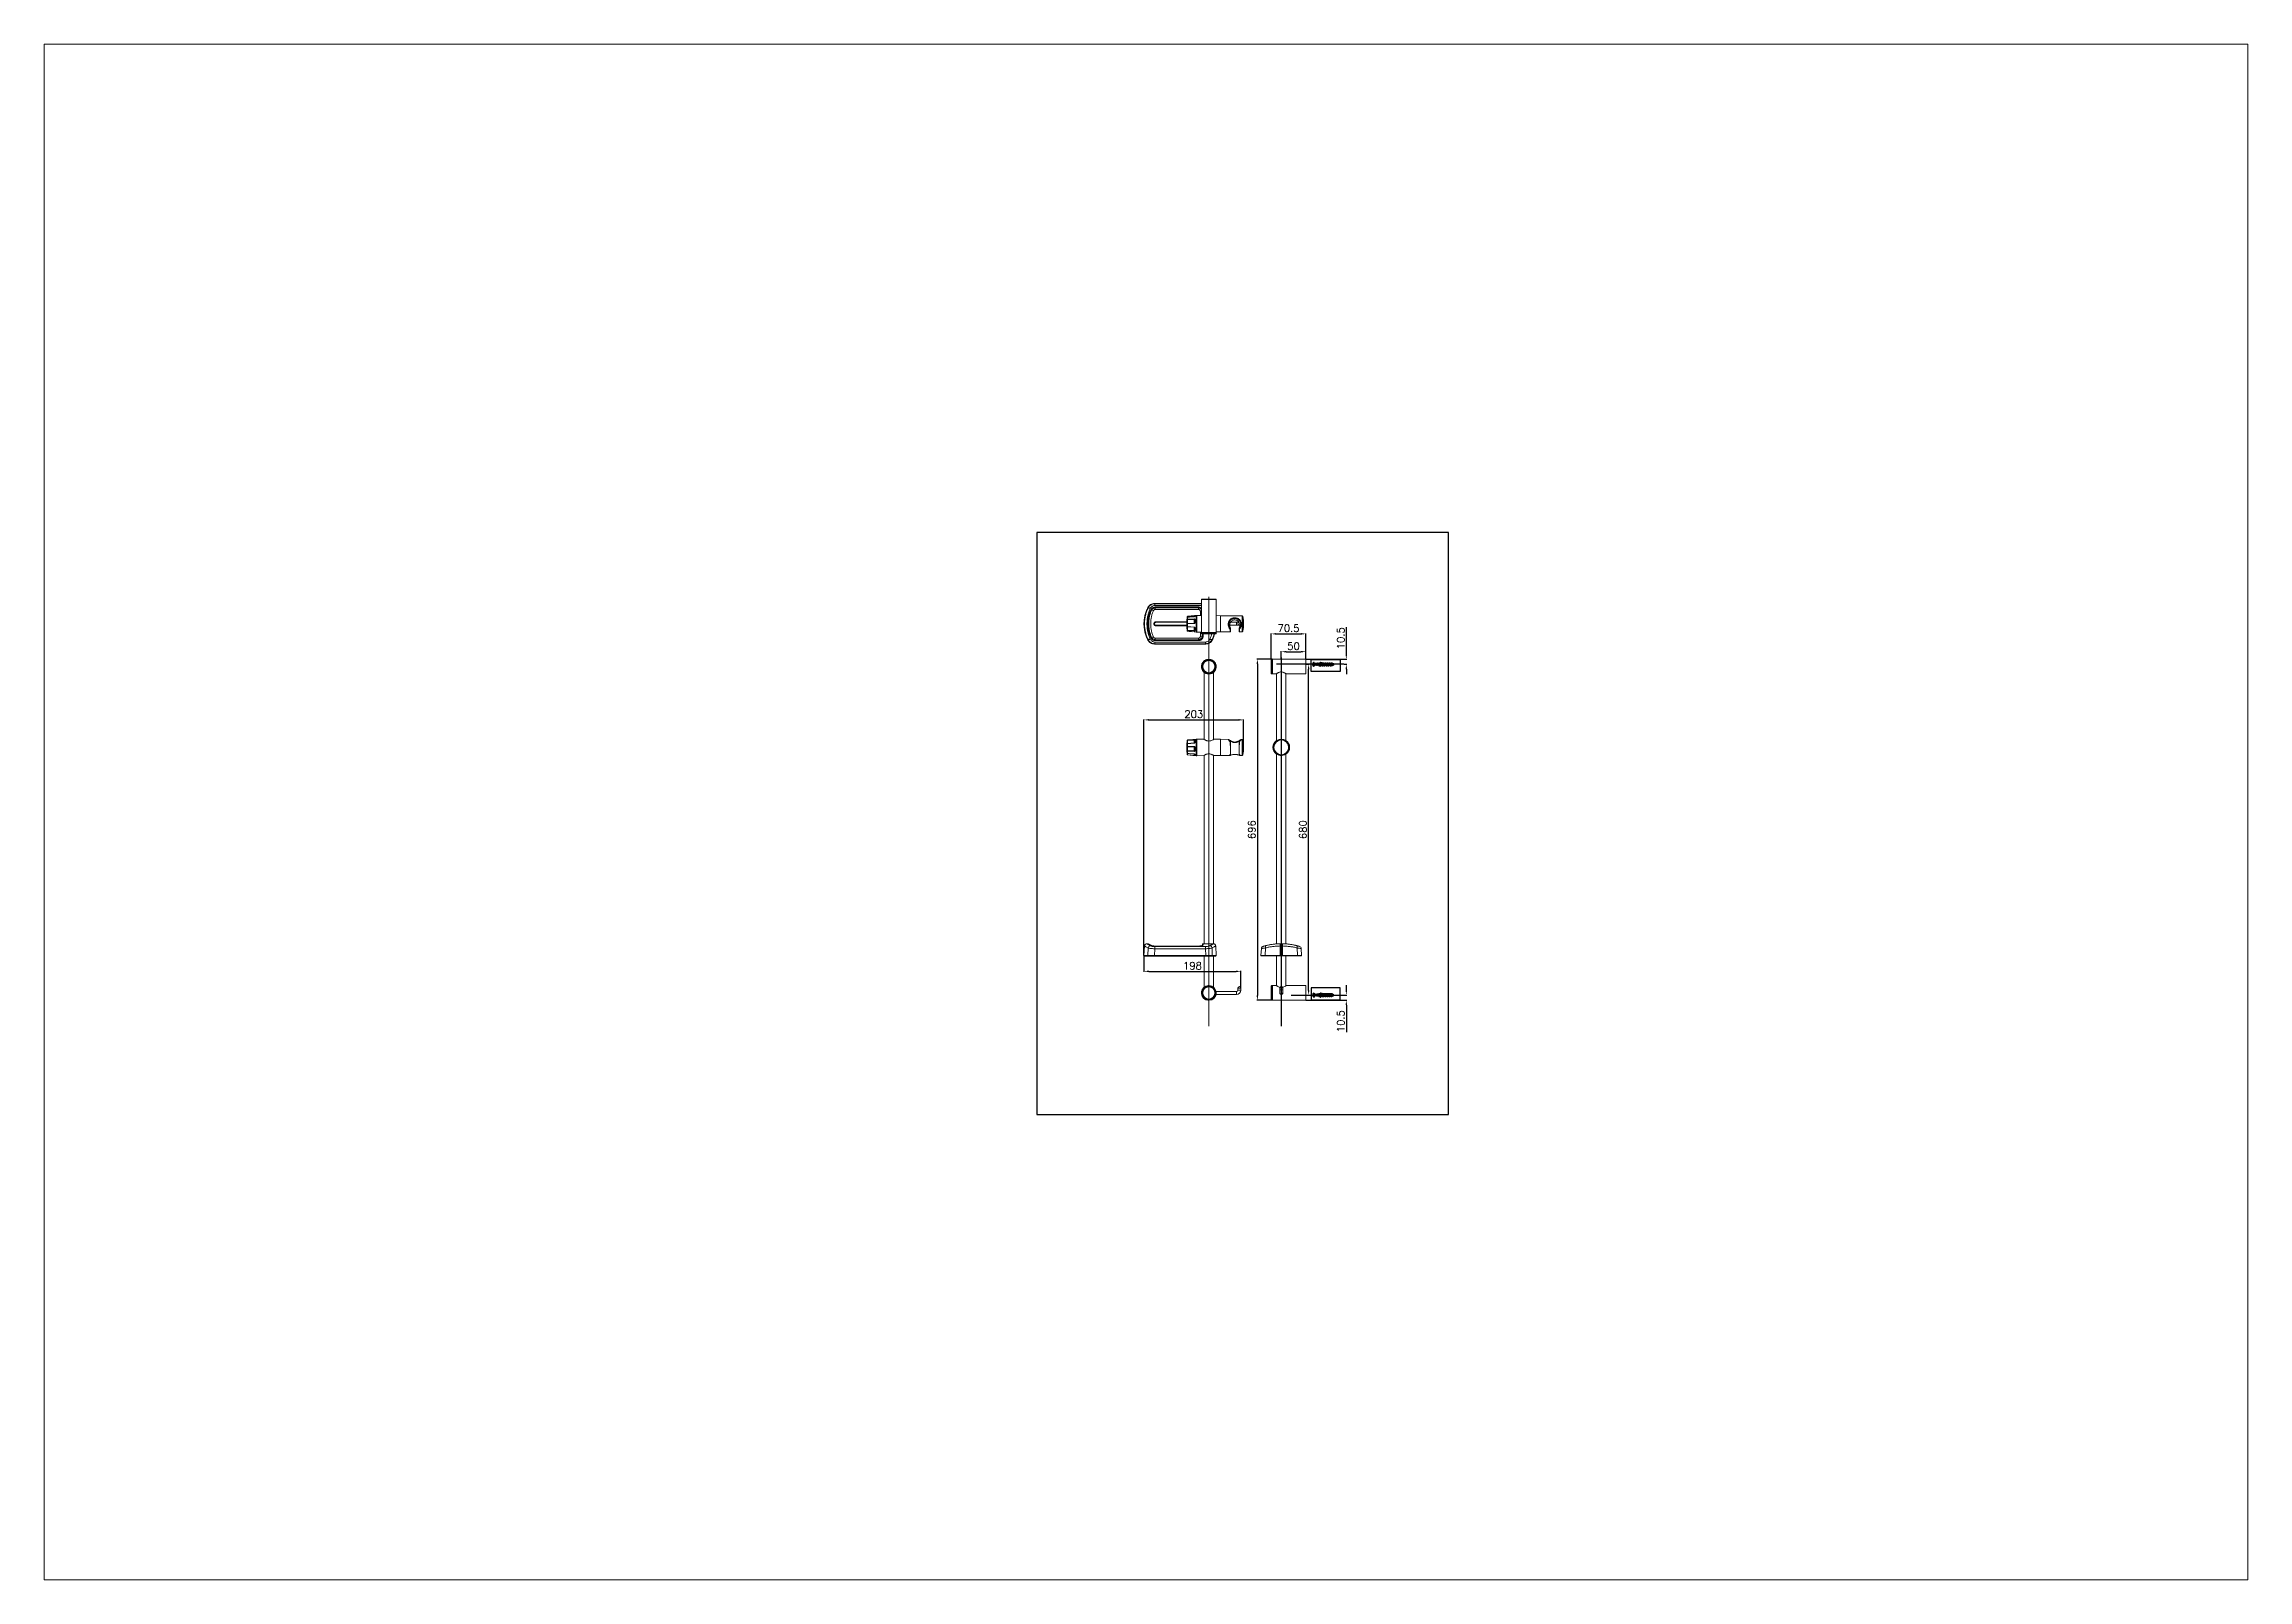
# Paper-space layout '배치1' of a CAD drawing. Extents: x 1.13 to 10.18, y 0.79 to 7.09.
# The model-space entities are those that its viewports show. They can reach past a viewport. Long polylines and large blocks are cut down to what shows.
import ezdxf

# ---------------------------------------------------------------- set-up
doc = ezdxf.new("R2010")
doc.units = 0
doc.header["$LTSCALE"] = 23.1
doc.header["$MEASUREMENT"] = 0
doc.linetypes.add('CENTER', pattern=[0.6, 0.375, -0.075, 0.075, -0.075])
doc.layers.get('0').update_dxf_attribs({"linetype": 'CONTINUOUS'})
doc.layers.get('Defpoints').update_dxf_attribs({"linetype": 'CONTINUOUS'})
doc.styles.get("Standard").update_dxf_attribs({"font": 'txt.shx', "bigfont": 'whgtxt.shx'})
doc.dimstyles.get("Standard").update_dxf_attribs({"dimtxt": 2.5, "dimasz": 0.18, "dimexe": 0.18, "dimexo": 0.0625, "dimgap": 0.09, "dimtad": 0, "dimtih": 1, "dimtoh": 1, "dimdec": 4, "dimzin": 0, "dimdsep": 46, "dimtxsty": 'Standard', "dimcen": 0.09, "dimadec": 0, "dimazin": 0, "dimtp": 0.001, "dimtm": 0.001, "dimtfac": 1, "dimtdec": 4, "dimtofl": 0, "dimtmove": 0, "dimatfit": 0, "dimfxl": 0, "dimtolj": 1, "dimtzin": 0, "dimarcsym": 0})

psp = doc.layouts.new('배치1')

msp = doc.modelspace()

# ---------------------------------------------------------------- blocks, each defined once
blk = doc.blocks.new('A$C7E6016C0')
at = {"color": 7, "linetype": 'Continuous', "lineweight": 15}
for p, q in [((20.9, 694.7), (20.9, 695)), ((20.9, 667), (20.9, 694.7)), ((23.2, 696), (21.9, 696)), ((23.1, 693.7), (23.2, 693.7)), ((23.1, 692.4), (23.1, 692.4)), ((23.2, 692.3), (23.1, 692.3)), ((23.3, 693.5), (23.2, 693.4)), ((23.3, 692.6), (23.3, 693.5)), ((23.4, 666.2), (23.4, 695.8)), ((91.2, 696), (23.6, 696)), ((91.4, 695.8), (91.4, 681)), ((91.4, 681), (91.4, 666.2)), ((21.9, 666), (23.2, 666)), ((23.6, 666), (31.4, 666)), ((31.9, 666.3), (31.9, 529.6)), ((51, 529.6), (51, 666.3)), ((51.4, 666), (91.2, 666)), ((30.9, 528.3), (30.7, 528.2)), ((31.9, 502.5), (31.9, 115)), ((51, 115), (51, 502.5)), ((0, 91.2), (0.7, 105.3)), ((0.1, 91.2), (0, 91.2)), ((3.8, 109.6), (4.2, 109.8)), ((4.5, 106.7), (4.3, 106.7)), ((8.2, 91.2), (9.2, 106.9)), ((9.8, 111.3), (8.9, 111.1)), ((31.9, 90.8), (31.9, 29.7)), ((38.8, 115.3), (36.5, 115.4)), ((38.8, 110.7), (39, 91.2)), ((40, 91.2), (39.9, 110.6)), ((43, 110.6), (42.8, 91.2)), ((43.9, 91.2), (44, 110.7)), ((46.3, 115.4), (44, 115.3)), ((51, 29.7), (51, 90.8)), ((71, 111.9), (70.1, 112.1)), ((71.4, 111.8), (71, 111.9)), ((73.7, 106.9), (74.6, 91.2)), ((75.6, 110.7), (75.4, 110.8)), ((82.8, 91.2), (82.1, 105.3)), ((82.8, 91.2), (82.7, 91.2)), ((20.9, 2.1), (20.9, 29)), ((20.9, 1), (20.9, 2.1)), ((23.2, 30), (21.9, 30)), ((21.9, 0), (22.4, 0)), ((23.1, 0), (23.2, 0)), ((23.4, 15), (23.4, 29.8)), ((23.4, 0.2), (23.4, 15)), ((31.4, 30), (23.6, 30)), ((23.6, 0), (91.2, 0)), ((38.4, 25), (38.4, 21)), ((38.4, 21), (38.4, 15)), ((44.4, 21), (44.4, 25)), ((44.4, 15), (44.4, 21)), ((91.2, 30), (51.4, 30)), ((91.4, 29.8), (91.4, 0.2))]:
    blk.add_line(p, q, dxfattribs=at)
at = {"color": 8, "linetype": 'Continuous', "lineweight": 15}
for p, q in [((21.9, 696), (21.9, 666)), ((23.2, 693.7), (23.2, 696)), ((23.2, 666), (23.2, 692.3)), ((23.6, 696), (23.6, 666)), ((91.2, 681), (91.2, 696)), ((91.2, 666), (91.2, 681)), ((25.1, 516.9), (25.8, 519.9)), ((9.1, 111.2), (10.1, 111.5)), ((71, 111.9), (70.2, 112.1)), ((75.8, 110.6), (75.6, 110.7)), ((21.9, 30), (21.9, 0)), ((23.2, 0), (23.2, 30)), ((23.6, 30), (23.6, 15)), ((23.6, 15), (23.6, 0)), ((44.4, 25), (38.4, 25)), ((38.4, 21), (44.4, 21)), ((91.2, 0), (91.2, 30))]:
    blk.add_line(p, q, dxfattribs=at)
at = {"color": 8, "linetype": 'Continuous', "lineweight": 15, "flags": 128}
for points in [[(23.1, 692.4), (23.1, 692.4), (23.1, 692.4), (23.1, 692.4), (23.1, 692.3)], [(23.2, 692.3), (23.2, 692.3), (23.2, 692.4), (23.2, 692.4), (23.2, 692.4)]]:
    blk.add_lwpolyline(points, dxfattribs=at)
at = {"color": 7, "linetype": 'Continuous', "lineweight": 15, "flags": 128}
for points in [[(23.4, 693.6), (23.4, 693.5), (23.4, 693.5), (23.4, 693.5), (23.4, 693.5), (23.3, 693.5), (23.3, 693.5), (23.3, 693.5), (23.3, 693.5)], [(8.5, 90.4), (8.5, 90.5), (8.4, 90.5), (8.3, 90.6), (8.3, 90.7), (8.3, 90.8), (8.2, 90.9), (8.2, 91), (8.2, 91.2)], [(9.2, 106.9), (9, 107.7), (9, 108.5), (9, 109.3), (9.1, 110), (9.3, 110.5), (9.5, 111), (9.8, 111.3), (10.1, 111.5)], [(73.7, 106.9), (73.8, 107.7), (73.9, 108.5), (73.8, 109.3), (73.7, 110), (73.6, 110.5), (73.3, 111), (73.1, 111.3), (72.7, 111.5)], [(74.3, 90.4), (74.4, 90.5), (74.4, 90.5), (74.5, 90.6), (74.5, 90.7), (74.6, 90.8), (74.6, 90.9), (74.6, 91), (74.6, 91.2)]]:
    blk.add_lwpolyline(points, dxfattribs=at)
at = {"color": 7, "linetype": 'Continuous', "lineweight": 15}
for radius in [16.5, 16.1, 15]:
    blk.add_circle((41.4, 516.1), radius, dxfattribs=at)
for centre, radius, start, end in [((21.9, 695), 1, 90.5, 180), ((22.4, 693.4), 0.714, 359.1633, 22.558), ((23.2, 695.8), 0.2, 0, 90.5), ((23.2, 693.6), 0.187, 5.0931, 94.7212), ((22.1, 693.5), 1.13, 359.5966, 14.3465), ((23.2, 692.2), 0.2, 0, 84.0442), ((23.2, 692.1), 0.181, 9.1706, 97.2536), ((23.6, 695.8), 0.2, 90, 180), ((91.2, 695.8), 0.2, 0, 90), ((21.9, 667), 1, 180, 269.5), ((23.2, 666.2), 0.2, 269.5, 0), ((23.6, 666.2), 0.2, 180, 270), ((91.2, 666.2), 0.2, 270, 0), ((41.4, 516.1), 17, 124.1896, 235.8104), ((41.4, 516.1), 17, 124.1896, 235.8104), ((41.4, 516.1), 16.5, 180, 69.4543), ((41.4, 516.1), 16.5, 123.0487, 180), ((41.4, 516.1), 16.3, 177.0471, 238.2967), ((41.4, 516.1), 16.2, 177.0471, 237.8965), ((41.4, 516.1), 17, 0, 55.8104), ((41.4, 516.1), 17, 0, 55.8104), ((41.4, 516.1), 17, 304.1896, 0), ((41.4, 516.1), 17, 304.1896, 0), ((0.7, 91.1), 0.7, 177, 270), ((5.7, 105), 5, 142.2229, 177), ((39.1, 105.7), 5.02, 81.6232, 93.4752), ((44.6, 91), 5.67, 178.0756, 185.5292), ((39.3, 91.1), 0.7, 270, 0.4584), ((43.5, 91.1), 0.7, 179.5416, 270), ((43.7, 105.7), 5.02, 86.5225, 98.3787), ((38.2, 91), 5.65, 354.4539, 1.9302), ((77.1, 105), 5, 3, 72.6993), ((82.1, 91.1), 0.7, 270, 3.0001), ((21.9, 29), 1, 90.5, 180), ((21.9, 1), 1, 180, 269.5), ((23.2, 29.8), 0.2, 0, 90.5), ((23.2, 0.2), 0.2, 269.8362, 0), ((23.2, 0.2), 0.2, 269.4825, 359.9776), ((23.6, 29.8), 0.2, 90, 180), ((23.6, 0.2), 0.2, 180, 270), ((41.4, 25), 3, 0, 180), ((41.4, 15), 3, 180, 0), ((91.2, 29.8), 0.2, 0, 90), ((91.2, 0.2), 0.2, 270, 0)]:
    blk.add_arc(centre, radius, start, end, dxfattribs=at)
for points, knots in [([(23.1, 692.3), (23.1, 692.3), (22.9, 692.4), (22.6, 692.5), (22.4, 692.7), (22.2, 692.9), (22.2, 693.1), (22.3, 693.4), (22.6, 693.6), (22.8, 693.7), (23, 693.7), (23.1, 693.7)], [0, 0, 0, 0, 0.028247, 0.156544, 0.285719, 0.415589, 0.545284, 0.674848, 0.804074, 0.933013, 1, 1, 1, 1]), ([(23.1, 692.4), (23, 692.4), (22.8, 692.5), (22.6, 692.6), (22.4, 692.8), (22.4, 692.9), (22.4, 692.9)], [0, 0, 0, 0, 0.2682343, 0.5397576, 0.8062171, 1, 1, 1, 1]), ([(22.8, 692.5), (22.9, 692.5), (23, 692.5), (23.2, 692.6), (23.3, 692.6)], [0, 0, 0, 0, 0.422514, 1, 1, 1, 1]), ([(23.2, 692.4), (23.2, 692.4), (23.2, 692.4), (23.2, 692.4), (23.1, 692.4)], [0, 0, 0, 0, 0.237933, 1, 1, 1, 1]), ([(31.4, 666), (31.4, 666), (31.3, 666), (31.8, 666.3), (32.9, 667), (33.9, 667.6), (34.4, 667.9)], [0, 0, 0, 0, 0.053842, 0.40156, 0.751985, 1, 1, 1, 1]), ([(31.4, 666), (31.4, 666), (31.4, 666), (31.5, 666), (31.5, 666), (31.5, 666), (31.5, 666), (31.5, 666), (31.5, 666), (31.5, 666.1), (31.6, 666.1), (31.6, 666.1), (32, 666.4), (32.6, 666.7), (33.1, 667), (33.3, 667.2)], [0, 0, 0, 0, 0.006056, 0.013376, 0.018586, 0.020856, 0.022459, 0.024303, 0.027409, 0.034757, 0.063998, 0.26373, 0.527319, 0.792928, 1, 1, 1, 1]), ([(34.4, 667.9), (34.7, 668), (35.4, 668.4), (36.7, 669), (38.6, 669.7), (41, 670.1), (43.8, 669.9), (46.5, 668.9), (48.5, 667.9), (49.9, 667), (50.9, 666.4), (51.5, 666), (51.4, 666), (51.4, 666.1)], [0, 0, 0, 0, 0.0513022, 0.127906, 0.2069912, 0.3140064, 0.4212509, 0.5488746, 0.6797561, 0.758103, 0.8390965, 0.9595987, 1, 1, 1, 1]), ([(25.1, 516.9), (25.2, 518), (25.5, 520.2), (26.7, 523.3), (28.4, 526.1), (29.9, 527.6), (30.7, 528.4)], [0, 0, 0, 0, 0.249956, 0.499941, 0.749956, 1, 1, 1, 1]), ([(30.7, 528.4), (31.3, 528.9), (32.5, 529.8), (34.5, 531), (36.7, 531.8), (38.8, 532.3), (40.9, 532.5), (42.9, 532.4), (44.7, 532.1), (46.3, 531.7), (47.5, 531.3), (48.4, 530.8), (49.6, 530.2), (50.8, 529.5), (51.9, 528.6), (52.8, 527.7), (53.4, 527.1), (53.7, 526.7), (53.7, 526.7), (53.7, 526.7)], [0, 0, 0, 0, 0.083556, 0.161425, 0.234596, 0.304259, 0.36579, 0.426811, 0.484877, 0.544112, 0.58142, 0.61912, 0.657406, 0.724534, 0.794754, 0.857151, 0.919575, 0.97962, 1, 1, 1, 1]), ([(33.4, 502.1), (33.2, 502.1), (33.1, 502.2), (32.9, 502.3), (32.8, 502.4)], [0, 0, 0, 0, 0.666946, 1, 1, 1, 1]), ([(32.8, 502.2), (33, 502.1), (33.1, 502), (33.3, 501.9), (33.4, 501.9)], [0, 0, 0, 0, 0.669277, 1, 1, 1, 1]), ([(49.2, 501.8), (49.2, 501.8), (49.3, 501.8), (48.5, 501.4), (46.7, 500.6), (44.5, 500), (42.2, 499.7), (40, 499.7), (37.2, 500.2), (34.9, 501), (33.7, 501.7), (33.4, 501.9)], [0, 0, 0, 0, 0.060974, 0.191535, 0.333753, 0.498225, 0.580299, 0.662312, 0.805098, 0.941367, 1, 1, 1, 1]), ([(51.7, 503), (51.8, 503), (51.9, 503.1), (51.6, 502.9), (51.1, 502.5), (51, 502.4)], [0, 0, 0, 0, 0.012689, 0.731258, 1, 1, 1, 1]), ([(53.8, 526.6), (53.7, 526.7), (53.7, 526.8), (53.6, 526.8), (53.6, 526.8)], [0, 0, 0, 0, 0.923774, 1, 1, 1, 1]), ([(9.2, 106.9), (8, 106.7), (5.6, 106.3), (2.9, 105.8), (1.1, 105.4), (0.9, 105.3), (0.7, 105.3)], [0, 0, 0, 0, 0.247452, 0.496663, 0.747661, 1, 1, 1, 1]), ([(8.5, 90.4), (7.4, 90.4), (5.2, 90.4), (2.7, 90.4), (1, 90.4), (0.8, 90.4), (0.7, 90.4)], [0, 0, 0, 0, 0.249547, 0.499462, 0.749533, 1, 1, 1, 1]), ([(4.4, 109.8), (3.9, 109.6), (3, 109.3), (1.9, 108.2), (1.1, 106.8), (1, 105.8), (0.9, 105.3)], [0, 0, 0, 0, 0.24413, 0.5, 0.755872, 1, 1, 1, 1]), ([(4.5, 109.9), (4.5, 109.9), (4.7, 109.9), (5.8, 110.3), (7.4, 110.7), (8.6, 111.1), (9.1, 111.2)], [0, 0, 0, 0, 0.165521, 0.493204, 0.820874, 1, 1, 1, 1]), ([(39, 91.2), (36.3, 91.2), (31, 91.2), (23.1, 91.2), (15.5, 91.2), (10.6, 91.2), (8.2, 91.2)], [0, 0, 0, 0, 0.251075, 0.501429, 0.75013, 1, 1, 1, 1]), ([(39, 90.4), (36.4, 90.4), (31.1, 90.4), (23.3, 90.4), (15.7, 90.4), (10.9, 90.4), (8.5, 90.4)], [0, 0, 0, 0, 0.251068, 0.501419, 0.750608, 1, 1, 1, 1]), ([(9.2, 106.9), (11.5, 107.4), (16.1, 108.5), (23.4, 109.6), (31, 110.4), (36.2, 110.6), (38.8, 110.7)], [0, 0, 0, 0, 0.2500437, 0.4984199, 0.7482479, 1, 1, 1, 1]), ([(10.1, 111.5), (12.2, 112), (16.3, 113), (22.9, 114.1), (29.6, 115), (34.2, 115.2), (36.5, 115.4)], [0, 0, 0, 0, 0.250591, 0.49905, 0.75025, 1, 1, 1, 1]), ([(31.3, 115), (31.2, 115), (31.2, 115), (31.8, 115.1), (31.9, 115.1)], [0, 0, 0, 0, 0.807713, 1, 1, 1, 1]), ([(39.8, 114.3), (39.8, 114.5), (39.8, 114.7), (39.5, 115.1), (39.2, 115.3), (38.9, 115.3), (38.8, 115.3)], [0, 0, 0, 0, 0.250944, 0.500262, 0.748939, 1, 1, 1, 1]), ([(38.8, 110.7), (38.8, 111.2), (38.8, 112.4), (38.8, 113.8), (38.8, 114.9), (38.8, 115.2), (38.8, 115.3)], [0, 0, 0, 0, 0.25001, 0.50002, 0.750019, 1, 1, 1, 1]), ([(39, 90.4), (39, 90.4), (39.1, 90.4), (39.2, 90.4), (39.2, 90.4), (39.3, 90.4), (39.3, 90.4), (39.3, 90.4)], [0, 0, 0, 0, 0.25037, 0.377629, 0.500501, 0.749373, 1, 1, 1, 1]), ([(39.9, 110.6), (39.9, 111.1), (39.8, 111.9), (39.8, 113), (39.8, 113.9), (39.8, 114.2), (39.8, 114.3)], [0, 0, 0, 0, 0.249958, 0.499946, 0.749961, 1, 1, 1, 1]), ([(40, 91.2), (40, 91.2), (40, 91.2), (40, 91.2), (39.9, 91.2)], [0, 0, 0, 0, 0.499762, 1, 1, 1, 1]), ([(42.9, 91.2), (42.9, 91.2), (42.8, 91.2), (42.8, 91.2), (42.8, 91.2)], [0, 0, 0, 0, 0.4992454, 1, 1, 1, 1]), ([(44, 115.3), (43.9, 115.3), (43.6, 115.3), (43.3, 115.1), (43.1, 114.8), (43, 114.5), (43, 114.4), (43, 114.3)], [0, 0, 0, 0, 0.250025, 0.498798, 0.747359, 0.873053, 1, 1, 1, 1]), ([(43, 114.3), (43, 114.2), (43, 113.9), (43, 113), (43, 111.9), (43, 111.1), (43, 110.6)], [0, 0, 0, 0, 0.249804, 0.499493, 0.7492, 1, 1, 1, 1]), ([(43.5, 90.4), (43.5, 90.4), (43.5, 90.4), (43.6, 90.4), (43.7, 90.4), (43.8, 90.4), (43.8, 90.4)], [0, 0, 0, 0, 0.250712, 0.499877, 0.749152, 1, 1, 1, 1]), ([(74.3, 90.4), (71.9, 90.4), (67.1, 90.4), (59.5, 90.4), (51.7, 90.4), (46.5, 90.4), (43.8, 90.4)], [0, 0, 0, 0, 0.251071, 0.501423, 0.75012, 1, 1, 1, 1]), ([(74.6, 91.2), (72.2, 91.2), (67.3, 91.2), (59.7, 91.2), (51.8, 91.2), (46.5, 91.2), (43.9, 91.2)], [0, 0, 0, 0, 0.251065, 0.501414, 0.750115, 1, 1, 1, 1]), ([(44, 115.3), (44, 115.2), (44, 114.9), (44, 113.8), (44, 112.4), (44, 111.2), (44, 110.7)], [0, 0, 0, 0, 0.249736, 0.499466, 0.749211, 1, 1, 1, 1]), ([(44, 110.7), (46.6, 110.6), (51.8, 110.4), (59.4, 109.6), (66.7, 108.5), (71.4, 107.4), (73.7, 106.9)], [0, 0, 0, 0, 0.251743, 0.501579, 0.749944, 1, 1, 1, 1]), ([(46.3, 115.4), (48.6, 115.2), (53.2, 115), (59.9, 114.1), (66.5, 113), (70.6, 112), (72.7, 111.5)], [0, 0, 0, 0, 0.2498459, 0.5009509, 0.7494507, 1, 1, 1, 1]), ([(51, 115.1), (51.1, 115.1), (51.7, 115), (51.6, 115), (51.6, 115)], [0, 0, 0, 0, 0.190817, 1, 1, 1, 1]), ([(72.7, 111.5), (72.6, 111.5), (72.2, 111.6), (71.5, 111.8), (71, 111.9)], [0, 0, 0, 0, 0.170854, 1, 1, 1, 1]), ([(72.7, 111.5), (73.5, 111.2), (75.2, 110.8), (77, 110.3), (78.3, 109.9), (78.5, 109.8), (78.6, 109.8)], [0, 0, 0, 0, 0.251039, 0.501034, 0.750718, 1, 1, 1, 1]), ([(82.1, 105.3), (82, 105.3), (81.7, 105.4), (79.9, 105.8), (77.3, 106.3), (74.9, 106.7), (73.7, 106.9)], [0, 0, 0, 0, 0.251316, 0.502046, 0.751309, 1, 1, 1, 1]), ([(82.1, 90.4), (82, 90.4), (81.8, 90.4), (80.2, 90.4), (77.7, 90.4), (75.4, 90.4), (74.3, 90.4)], [0, 0, 0, 0, 0.249547, 0.499462, 0.749533, 1, 1, 1, 1]), ([(22.4, 0), (22.5, 0), (22.6, 0), (22.8, 0), (23, 0), (23.1, 0)], [0, 0, 0, 0, 0.2699944, 0.7504122, 1, 1, 1, 1]), ([(31.9, 29.7), (31.8, 29.8), (31.7, 29.9), (31.6, 29.9), (31.6, 29.9), (31.5, 29.9), (31.5, 29.9), (31.5, 30), (31.5, 30), (31.5, 30), (31.5, 30), (31.5, 30), (31.4, 30), (31.4, 30)], [0, 0, 0, 0, 0.307346, 0.635918, 0.79676, 0.877573, 0.922909, 0.94093, 0.946806, 0.951784, 0.962681, 0.978708, 1, 1, 1, 1]), ([(38.8, 26.3), (38.7, 26.3), (37.6, 26.5), (35.7, 27.4), (33.7, 28.5), (32.5, 29.3), (31.8, 29.7), (31.4, 30), (31.4, 30), (31.4, 30)], [0, 0, 0, 0, 0.0089, 0.2506088, 0.4989313, 0.6390699, 0.7844732, 0.9061072, 1, 1, 1, 1]), ([(38.3, 15), (38.3, 14.7), (38.4, 14), (38.9, 13), (39.7, 12.3), (40.7, 11.9), (41.8, 11.8), (42.8, 12.1), (43.6, 12.7), (44.3, 13.6), (44.6, 14.6), (44.6, 15.4), (44.4, 15.8), (44.4, 15.9)], [0, 0, 0, 0, 0.097162, 0.194275, 0.29268, 0.392062, 0.49, 0.586316, 0.683361, 0.78233, 0.881462, 0.978767, 1, 1, 1, 1]), ([(38.4, 15.9), (38.4, 15.9), (38.3, 15.6), (38.3, 15.3), (38.3, 15)], [0, 0, 0, 0, 0.1205233, 1, 1, 1, 1]), ([(51.4, 29.9), (51.4, 29.9), (51.3, 29.9), (50.5, 29.4), (49, 28.4), (46.9, 27.2), (44.9, 26.6), (44.1, 26.3)], [0, 0, 0, 0, 0.1227595, 0.3350029, 0.509758, 0.7939148, 1, 1, 1, 1])]:
    blk.add_open_spline(points, degree=3, knots=knots, dxfattribs=at)
at = {"color": 8, "linetype": 'Continuous', "lineweight": 15}
for points, knots in [([(23.2, 693.4), (23.1, 693.4), (22.9, 693.4), (22.7, 693.3), (22.5, 693.2), (22.4, 693), (22.4, 692.9), (22.4, 692.9)], [0, 0, 0, 0, 0.134068, 0.391425, 0.648209, 0.904742, 1, 1, 1, 1]), ([(30.7, 528.4), (30.8, 528.4), (30.9, 528.5), (31.1, 528.5), (31.2, 528.5), (31.2, 528.5)], [0, 0, 0, 0, 0.476636, 0.975782, 1, 1, 1, 1]), ([(30.9, 528.3), (30.9, 528.3), (30.8, 528.3), (30.8, 528.4), (30.7, 528.4), (30.7, 528.4)], [0, 0, 0, 0, 0.151544, 0.448393, 1, 1, 1, 1]), ([(31.1, 529.1), (31.2, 529.2), (31.3, 529.3), (31.8, 529.7), (31.9, 529.7)], [0, 0, 0, 0, 0.8582502, 1, 1, 1, 1]), ([(53.7, 526.7), (53.8, 526.6), (53.8, 526.5), (53.7, 526.7), (53.3, 527.1), (53, 527.4), (52.8, 527.5)], [0, 0, 0, 0, 0.1993133, 0.5063749, 0.8276557, 1, 1, 1, 1]), ([(8.2, 91.2), (7, 91.2), (4.7, 91.2), (2.1, 91.2), (0.4, 91.2), (0.2, 91.2), (0.1, 91.2)], [0, 0, 0, 0, 0.266285, 0.532971, 0.799822, 1, 1, 1, 1]), ([(39.9, 91.2), (39.9, 91.2), (39.8, 91.2), (39.7, 91.2), (39.6, 91.2), (39.4, 91.2), (39.2, 91.2), (39, 91.2), (39, 91.2)], [0, 0, 0, 0, 0.166623, 0.332908, 0.499379, 0.665823, 0.832627, 1, 1, 1, 1]), ([(43.9, 91.2), (43.8, 91.2), (43.7, 91.2), (43.5, 91.2), (43.3, 91.2), (43.1, 91.2), (43, 91.2), (42.9, 91.2), (42.9, 91.2)], [0, 0, 0, 0, 0.166794, 0.333715, 0.500563, 0.667005, 0.833545, 1, 1, 1, 1]), ([(82.7, 91.2), (82.6, 91.2), (82.4, 91.2), (80.8, 91.2), (78.2, 91.2), (75.8, 91.2), (74.6, 91.2)], [0, 0, 0, 0, 0.199443, 0.466047, 0.732815, 1, 1, 1, 1])]:
    blk.add_open_spline(points, degree=3, knots=knots, dxfattribs=at)
blk = doc.blocks.new('A$C288253DC')
at = {"color": 7, "linetype": 'Continuous', "lineweight": 15}
for p, q in [((140.2, 693.7), (140.2, 693.7)), ((140.2, 693.7), (140.2, 693.7)), ((142.1, 692.3), (142.1, 692.3)), ((142.1, 692.3), (142.1, 692.3)), ((122.7, 669.4), (122.7, 532.5)), ((139.2, 667.7), (139.6, 667.9)), ((141.8, 532.2), (141.8, 669.4)), ((88.2, 530.6), (88.2, 529.6)), ((88.2, 523.2), (88.2, 518.1)), ((88.2, 508.6), (88.2, 504.6)), ((88.2, 504.6), (88.2, 504.5)), ((88.2, 501.5), (88.2, 501.5)), ((89, 503.7), (89, 503.7)), ((99.4, 532.4), (89.1, 531.5)), ((89.1, 531.5), (89.1, 530.4)), ((89.1, 530.4), (102.5, 531.3)), ((89.1, 529.9), (102.5, 530.7)), ((102.5, 525.1), (89.1, 524.1)), ((102.5, 524.6), (89.1, 523.6)), ((89.1, 523.6), (89.1, 518.3)), ((89.1, 518.3), (102.5, 517.9)), ((89.1, 517.5), (102.5, 517.2)), ((102.5, 508.8), (89.1, 508.9)), ((89.1, 508.2), (89.1, 504)), ((102.5, 508), (89.1, 508.2)), ((89.1, 504), (102.5, 502.7)), ((89.1, 504), (89.1, 503.8)), ((102.5, 499.8), (89.1, 500.9)), ((99.4, 499.8), (89.1, 500.7)), ((89.1, 500.7), (89.1, 500.7)), ((106.2, 533), (99.4, 532.4)), ((99.4, 499.8), (106.2, 499.2)), ((102.5, 530.7), (102.5, 525.1)), ((102.5, 517.2), (102.5, 508.8)), ((103.8, 501.9), (103.9, 501.8)), ((104.2, 528.3), (104.2, 528)), ((104.2, 513.1), (104.2, 512.7)), ((104.2, 500.9), (104.2, 500.7)), ((105, 528.9), (105, 528.5)), ((105, 513), (105, 512.5)), ((105, 500.2), (105, 500.1)), ((105, 500.1), (105, 500.1)), ((107.3, 499.6), (107.3, 532.6)), ((122.3, 532.8), (107.8, 533.1)), ((107.8, 533.1), (107.8, 499.1)), ((107.8, 499.1), (122.1, 499.3)), ((122.7, 499.7), (122.7, 115.4)), ((126.3, 530.6), (126.1, 530.7)), ((126.3, 530.6), (126.3, 530.6)), ((141.8, 115.3), (141.8, 499.9)), ((156.1, 532.6), (142.3, 532.6)), ((142.4, 499.5), (156.1, 499.6)), ((156.1, 516.1), (156.1, 532.6)), ((156.1, 499.6), (156.1, 516.1)), ((172, 532.4), (156.3, 532.6)), ((156.3, 532.6), (156.3, 499.6)), ((156.3, 499.6), (175.3, 499.7)), ((156.3, 499.6), (156.3, 499.6)), ((176, 528.4), (175.6, 528.8)), ((176.3, 527.9), (176.3, 527.9)), ((176.3, 527.8), (176.3, 502.2)), ((194.3, 527.7), (194.3, 527.6)), ((194.3, 527.6), (194.3, 527.6)), ((194.3, 516.9), (194.3, 502.4)), ((194.9, 528.6), (194.5, 528.2)), ((195.2, 499.9), (200.1, 499.9)), ((200.1, 532.2), (198.6, 532.2)), ((7.8, 115.4), (6, 115.4)), ((8.4, 115.3), (7.8, 115.4)), ((8.4, 106.9), (7.9, 91.2)), ((21.3, 91.2), (21.8, 105.3)), ((21.3, 90.4), (21.3, 91.2)), ((126.1, 91.2), (21.3, 91.2)), ((126.1, 90.4), (21.3, 90.4)), ((21.8, 105.3), (21.8, 109.8)), ((21.8, 109.8), (125.6, 109.8)), ((125.6, 105.3), (21.8, 105.3)), ((111.2, 110.7), (22.8, 110.7)), ((22.8, 110.6), (111.2, 110.6)), ((119.2, 114.1), (119.2, 111.8)), ((122.1, 115.4), (120.7, 115.4)), ((122.7, 90.4), (122.7, 26.6)), ((125.6, 105.3), (125.6, 109.8)), ((126.1, 91.2), (125.6, 105.3)), ((126.1, 90.4), (126.1, 91.2)), ((139.4, 91.2), (139, 106.9)), ((142.2, 115.3), (141.2, 115.4)), ((141.2, 115.4), (142.2, 115.3)), ((141.8, 26.6), (141.8, 90.4)), ((142.1, 115.3), (142.1, 115.3)), ((142.1, 115.3), (142.2, 115.3)), ((146.3, 110.7), (147.3, 91.2)), ((146.8, 90.5), (146.9, 90.5)), ((125.3, 28.3), (125, 28.1)), ((129, 29.6), (126.5, 28.8)), ((130.4, 0.1), (130.4, 0.1)), ((130.4, 0.1), (130.4, 0.1)), ((132.8, 0), (132.8, 0)), ((132.8, 0), (132.8, 0)), ((188.8, 18), (147, 18)), ((147, 12), (188.8, 12)), ((191.8, 25), (191.8, 21)), ((197.8, 21), (197.8, 25))]:
    blk.add_line(p, q, dxfattribs=at)
at = {"color": 8, "linetype": 'Continuous', "lineweight": 15}
for p, q in [((89.1, 503.8), (89.1, 503.8)), ((102.5, 499.5), (99.4, 499.8)), ((102.5, 502.5), (102.5, 499.8)), ((106.2, 533), (106.2, 500.1)), ((106.2, 500.1), (106.2, 499.2)), ((176.3, 516.9), (176.3, 520.1)), ((200.1, 516.9), (200.1, 532.2)), ((200.1, 499.9), (200.1, 516.9)), ((201.6, 516.8), (201.6, 531)), ((201.6, 501.1), (201.6, 516.8)), ((22.8, 110.7), (22.8, 110.6)), ((111.2, 110.6), (111.2, 110.7)), ((188.8, 18), (188.8, 15)), ((188.8, 15), (188.8, 12)), ((197.8, 25), (191.8, 25)), ((191.8, 21), (194.8, 21)), ((194.8, 21), (197.8, 21))]:
    blk.add_line(p, q, dxfattribs=at)
at = {"color": 7, "linetype": 'Continuous', "lineweight": 15, "flags": 128}
for points in [[(102.4, 502.5), (102.4, 502.5), (102.4, 502.5), (102.5, 502.5)], [(176.3, 502.2), (176.3, 503.4), (176.3, 504.9), (176.3, 506.6), (176.3, 508.5), (176.3, 510.5), (176.3, 512.6), (176.3, 514.7), (176.3, 516.9)], [(1, 110.7), (0.5, 101.1), (0, 91.1)]]:
    blk.add_lwpolyline(points, dxfattribs=at)
at = {"color": 7, "linetype": 'Continuous', "lineweight": 15}
for centre, radius in [((132.3, 681), 15), ((132.3, 681), 15), ((132.3, 681), 14), ((132.3, 681), 12.6), ((132.3, 681), 12.4), ((132.3, 15), 15), ((132.3, 15), 15), ((132.3, 15), 14), ((132.3, 15), 12.6), ((132.3, 15), 12.4)]:
    blk.add_circle(centre, radius, dxfattribs=at)
for centre, radius, start, end in [((132.3, 681), 15, 58.139, 258.5551), ((132.3, 681), 15, 58.139, 48.9713), ((132.3, 681), 15, 258.5551, 48.9713), ((140.1, 693.6), 0.2, 55.1822, 58.139), ((142, 692.2), 0.2, 48.9713, 51.9281), ((89.2, 530.5), 1, 94.9977, 172.9285), ((89.1, 529.4), 0.97, 93.0507, 170.6407), ((89, 522.6), 0.949, 83.3885, 147.0396), ((88.9, 516.1), 2.16, 85.6019, 110.0578), ((89, 509.1), 0.937, 211.1367, 276.3217), ((89.1, 504.9), 0.925, 194.9669, 270.7071), ((89.2, 501.7), 1, 187.0704, 265.0024), ((107.5, 531), 5.04, 176.9844, 183.0156), ((106, 524.8), 3.51, 176.3411, 183.6589), ((111.9, 517.6), 9.46, 177.8284, 182.1716), ((112.5, 508.4), 10, 177.8955, 182.1045), ((103.7, 499.6), 1.29, 173.5364, 186.4636), ((105.1, 527.9), 0.997, 91.0017, 152.1535), ((105, 527.6), 0.979, 89.4595, 150.8435), ((104.9, 515.4), 2.38, 252.0569, 273.1565), ((105, 514.6), 2.1, 247.7059, 271.8704), ((105.1, 501.2), 0.984, 200.165, 266.5053), ((105.1, 501.1), 0.996, 199.7204, 265.7332), ((106.3, 532), 1, 0, 95), ((106.3, 500.2), 1, 265, 0), ((107.8, 532.6), 0.5, 89.42, 180), ((107.8, 499.6), 0.5, 180, 270.58), ((156.1, 532.4), 0.2, 0, 89.42), ((156.1, 499.8), 0.2, 270.58, 0), ((200.1, 530.7), 1.5, 13.094, 89.5), ((200.1, 501.4), 1.5, 270.5, 346.906), ((137.3, 516.1), 66, 0, 13.094), ((137.3, 516.1), 66, 346.906, 0), ((8.6, 91.1), 0.67, 174.1716, 266.3347), ((13.7, 106.2), 5.36, 98.9954, 172.3308), ((133.7, 106.2), 5.36, 7.6693, 81.0046), ((138.7, 91.1), 0.67, 273.6656, 5.8282), ((146.6, 91.1), 0.7, 270.0171, 3.0147), ((132.3, 15), 15, 271.9888, 262.821), ((132.3, 15), 15, 112.4049, 262.821), ((132.3, 15), 15, 271.9888, 112.4049), ((130.4, 0.3), 0.2, 262.821, 265.7779), ((132.8, 0.2), 0.2, 269.032, 271.9888), ((188.8, 21), 3, 270, 0), ((188.8, 21), 9, 270, 0), ((194.8, 25), 3, 0, 180)]:
    blk.add_arc(centre, radius, start, end, dxfattribs=at)
at = {"color": 8, "linetype": 'Continuous', "lineweight": 15}
for centre, radius, start, end in [((104.2, 502.6), 1.77, 175.1651, 181.2463), ((14.2, 110.9), 1.22, 64.0769, 96.2684), ((120.7, 111.5), 1.49, 89.5436, 165.3193)]:
    blk.add_arc(centre, radius, start, end, dxfattribs=at)
at = {"color": 7, "linetype": 'Continuous', "lineweight": 15}
for points, knots in [([(142.1, 692.3), (142.1, 692.3), (142.1, 692.4), (141.9, 692.5), (141.7, 692.7), (141.4, 692.9), (141.1, 693.1), (140.7, 693.4), (140.5, 693.6), (140.3, 693.7), (140.2, 693.7), (140.2, 693.7)], [0, 0, 0, 0, 0.028247, 0.156544, 0.285719, 0.415589, 0.545284, 0.674848, 0.804074, 0.933013, 1, 1, 1, 1]), ([(122.1, 670), (122.1, 670), (122, 670.1), (122.2, 669.8), (122.7, 669.5), (122.9, 669.4)], [0, 0, 0, 0, 0.071634, 0.743236, 1, 1, 1, 1]), ([(134.6, 666.2), (134.9, 666.3), (136.2, 666.4), (137.3, 666.8), (138.1, 667.2)], [0, 0, 0, 0, 0.254375, 1, 1, 1, 1]), ([(142.5, 670), (142.5, 670), (142.5, 670), (142.5, 670), (142.5, 670)], [0, 0, 0, 0, 0.068541, 1, 1, 1, 1]), ([(88.2, 530.5), (88, 528.6), (87.5, 524.7), (87.3, 518.7), (87.3, 512.6), (87.5, 507.5), (87.9, 504.5), (88, 503.5)], [0, 0, 0, 0, 0.2089982, 0.4349317, 0.6609275, 0.8869861, 1, 1, 1, 1]), ([(88.2, 523.2), (88.1, 523.5), (88, 524), (87.9, 525.5), (88, 527.3), (88.1, 528.8), (88.2, 529.6)], [0, 0, 0, 0, 0.249694, 0.499828, 0.74912, 1, 1, 1, 1]), ([(88.2, 508.6), (88.1, 509.4), (88, 511.1), (87.9, 513.6), (88, 516), (88.1, 517.4), (88.2, 518.1)], [0, 0, 0, 0, 0.2496936, 0.4998288, 0.7491196, 1, 1, 1, 1]), ([(88, 504.1), (88, 504.3), (88, 504.7), (88.1, 504.7), (88.2, 504.6)], [0, 0, 0, 0, 0.498414, 1, 1, 1, 1]), ([(88.2, 501.5), (88.1, 501.8), (88.1, 502.3), (88, 503.3), (88, 503.8), (88, 504.1)], [0, 0, 0, 0, 0.271015, 0.49956, 1, 1, 1, 1]), ([(88.2, 529.6), (88.2, 529.6), (88.2, 529.7), (88.5, 529.8), (88.7, 529.9), (89, 529.9), (89.1, 529.9)], [0, 0, 0, 0, 0.256822, 0.499998, 0.746013, 1, 1, 1, 1]), ([(89.1, 524.1), (89, 524), (88.7, 524), (88.5, 523.8), (88.2, 523.5), (88.2, 523.3), (88.2, 523.2)], [0, 0, 0, 0, 0.2422503, 0.5000012, 0.7577434, 1, 1, 1, 1]), ([(88.2, 518.1), (88.2, 518.1), (88.2, 517.9), (88.5, 517.8), (88.7, 517.6), (89, 517.6), (89.1, 517.5)], [0, 0, 0, 0, 0.242252, 0.5, 0.75775, 1, 1, 1, 1]), ([(89.1, 508.9), (89, 508.9), (88.7, 508.9), (88.5, 508.8), (88.2, 508.7), (88.2, 508.7), (88.2, 508.6)], [0, 0, 0, 0, 0.253974, 0.500002, 0.743163, 1, 1, 1, 1]), ([(88.2, 504.5), (88.2, 504.4), (88.3, 504.2), (88.5, 504), (88.8, 503.8), (89, 503.8), (89.1, 503.7)], [0, 0, 0, 0, 0.24333, 0.5, 0.756674, 1, 1, 1, 1]), ([(89.1, 500.9), (89, 500.9), (88.8, 500.9), (88.5, 501.1), (88.3, 501.2), (88.2, 501.4), (88.2, 501.5)], [0, 0, 0, 0, 0.243327, 0.5, 0.756677, 1, 1, 1, 1]), ([(89.1, 524.1), (89, 524.3), (88.9, 524.9), (88.8, 526.2), (88.9, 527.9), (89, 529.2), (89.1, 529.9)], [0, 0, 0, 0, 0.251985, 0.499827, 0.747835, 1, 1, 1, 1]), ([(89.1, 508.9), (89, 509.7), (88.9, 511.2), (88.8, 513.4), (88.9, 515.6), (89, 516.9), (89.1, 517.5)], [0, 0, 0, 0, 0.251985, 0.499827, 0.747836, 1, 1, 1, 1]), ([(89.1, 530.4), (89.1, 530.3), (89.1, 530.3), (89.1, 530.1), (89.1, 529.9), (89.1, 529.9)], [0, 0, 0, 0, 0.395142, 0.671551, 1, 1, 1, 1]), ([(89.1, 524.1), (89.1, 524), (89.1, 523.9), (89.1, 523.8), (89.1, 523.7), (89.1, 523.6)], [0, 0, 0, 0, 0.394676, 0.671194, 1, 1, 1, 1]), ([(89.1, 518.3), (89.1, 518.2), (89.1, 518), (89.1, 517.8), (89.1, 517.6), (89.1, 517.5)], [0, 0, 0, 0, 0.328813, 0.605328, 1, 1, 1, 1]), ([(89.1, 508.9), (89.1, 508.8), (89.1, 508.7), (89.1, 508.4), (89.1, 508.3), (89.1, 508.2)], [0, 0, 0, 0, 0.328464, 0.604861, 1, 1, 1, 1]), ([(89.1, 503.8), (91.1, 503.6), (95.5, 503.2), (100, 502.8), (102.4, 502.5)], [0, 0, 0, 0, 0.452433, 1, 1, 1, 1]), ([(89.1, 503.8), (89.1, 503.8), (89.1, 503.7), (89.1, 503.7), (89.1, 503.7)], [0, 0, 0, 0, 0.0984753, 1, 1, 1, 1]), ([(89.1, 500.9), (89.1, 500.9), (89.1, 500.8), (89.1, 500.7), (89.1, 500.7)], [0, 0, 0, 0, 0.499998, 1, 1, 1, 1]), ([(102.4, 502.5), (102.5, 502.5), (102.7, 502.5), (103.1, 502.4), (103.4, 502.2), (103.7, 502), (103.8, 501.9), (103.9, 501.8)], [0, 0, 0, 0, 0.1200511, 0.2396244, 0.4812609, 0.7342798, 1, 1, 1, 1]), ([(102.5, 531.3), (102.7, 531.3), (103.2, 531.3), (103.8, 531.1), (104.3, 530.9), (104.7, 530.5), (105, 529.8), (105, 529.2), (105, 528.9)], [0, 0, 0, 0, 0.1248805, 0.250035, 0.3685528, 0.500578, 0.7502297, 1, 1, 1, 1]), ([(102.5, 530.7), (102.6, 530.7), (102.8, 530.7), (103, 530.7), (103.3, 530.6), (103.5, 530.5), (103.8, 530.2), (104.1, 529.5), (104.2, 528.9), (104.2, 528.3)], [0, 0, 0, 0, 0.062631, 0.125826, 0.186972, 0.251049, 0.369373, 0.501014, 1, 1, 1, 1]), ([(105, 528.5), (105, 528.2), (105, 527.5), (104.7, 526.5), (104.3, 525.7), (103.8, 525.2), (103.2, 524.7), (102.7, 524.7), (102.5, 524.6)], [0, 0, 0, 0, 0.249501, 0.49895, 0.630754, 0.749047, 0.874247, 1, 1, 1, 1]), ([(104.2, 528), (104.2, 527.5), (104.1, 526.8), (103.8, 526), (103.5, 525.6), (103.3, 525.4), (103, 525.2), (102.8, 525.1), (102.6, 525.1), (102.5, 525.1)], [0, 0, 0, 0, 0.498695, 0.63006, 0.748166, 0.812633, 0.874136, 0.937349, 1, 1, 1, 1]), ([(102.5, 517.9), (102.7, 517.9), (103.2, 517.8), (103.8, 517.4), (104.3, 516.7), (104.7, 515.8), (105, 514.5), (105, 513.5), (105, 513)], [0, 0, 0, 0, 0.12488, 0.250036, 0.368552, 0.500578, 0.75023, 1, 1, 1, 1]), ([(102.5, 517.2), (102.6, 517.2), (102.8, 517.2), (103, 517), (103.3, 516.9), (103.5, 516.6), (103.8, 516.1), (104.1, 514.9), (104.2, 513.9), (104.2, 513.1)], [0, 0, 0, 0, 0.062631, 0.125827, 0.186971, 0.251049, 0.369372, 0.501014, 1, 1, 1, 1]), ([(104.2, 512.7), (104.2, 511.9), (104.1, 510.9), (103.8, 509.8), (103.5, 509.3), (103.3, 509.1), (103, 508.9), (102.8, 508.8), (102.6, 508.8), (102.5, 508.8)], [0, 0, 0, 0, 0.498694, 0.6300591, 0.7481659, 0.8126323, 0.8741354, 0.9373486, 1, 1, 1, 1]), ([(105, 512.5), (105, 512.1), (105, 511.1), (104.7, 509.9), (104.3, 509), (103.8, 508.5), (103.2, 508.1), (102.7, 508.1), (102.5, 508)], [0, 0, 0, 0, 0.249502, 0.49895, 0.630755, 0.749048, 0.874248, 1, 1, 1, 1]), ([(102.5, 502.7), (102.7, 502.7), (103.2, 502.6), (103.8, 502.3), (104.3, 501.9), (104.7, 501.4), (105, 500.8), (105, 500.4), (105, 500.2)], [0, 0, 0, 0, 0.12488, 0.250035, 0.368552, 0.500577, 0.75023, 1, 1, 1, 1]), ([(104.2, 500.7), (104.2, 500.5), (104.1, 500.2), (103.8, 499.9), (103.5, 499.8), (103.3, 499.8), (103, 499.8), (102.8, 499.8), (102.6, 499.8), (102.5, 499.8)], [0, 0, 0, 0, 0.498695, 0.630059, 0.748167, 0.812633, 0.874135, 0.937348, 1, 1, 1, 1]), ([(105, 500.1), (105, 499.9), (105, 499.6), (104.7, 499.5), (104.3, 499.4), (103.8, 499.4), (103.2, 499.4), (102.7, 499.5), (102.5, 499.5)], [0, 0, 0, 0, 0.2495014, 0.4989503, 0.6307543, 0.7490476, 0.8742476, 1, 1, 1, 1]), ([(107.3, 501), (107.3, 501.4), (107.3, 502.1), (107.3, 503.9), (107.3, 506.2), (107.3, 509), (107.3, 512), (107.3, 515.2), (107.3, 518.3), (107.3, 521.2), (107.3, 523.9), (107.3, 526.5), (107.3, 528.7), (107.3, 530.4), (107.3, 531.5), (107.3, 532), (107.3, 531.9), (107.3, 531.9)], [0, 0, 0, 0, 0.065018, 0.13393, 0.205707, 0.279008, 0.352308, 0.424085, 0.492998, 0.558016, 0.623033, 0.691945, 0.763723, 0.837023, 0.910324, 0.982101, 1, 1, 1, 1]), ([(122.3, 532.7), (122.2, 532.8), (122.1, 532.8), (122.2, 532.7), (122.3, 532.7)], [0, 0, 0, 0, 0.838055, 1, 1, 1, 1]), ([(122.1, 499.3), (122.2, 499.4), (122.4, 499.5), (123.7, 500.3), (125.3, 501.2), (127.2, 502), (129.1, 502.7), (131.6, 503.1), (134.4, 503), (137.1, 502.3), (139.1, 501.4), (140.5, 500.7), (141.5, 500.1), (142.1, 499.7), (142.4, 499.5), (142.4, 499.5), (142.4, 499.5)], [0, 0, 0, 0, 0.088367, 0.178157, 0.277948, 0.33399, 0.391725, 0.477861, 0.564191, 0.645877, 0.741299, 0.797462, 0.855298, 0.910117, 0.967065, 1, 1, 1, 1]), ([(126.1, 530.7), (125.9, 530.8), (125.2, 531.1), (124.2, 531.6), (123.3, 532.2), (122.6, 532.5), (122.4, 532.7), (122.3, 532.8), (122.3, 532.8), (122.3, 532.8)], [0, 0, 0, 0, 0.103062, 0.308326, 0.511056, 0.706017, 0.89377, 0.984131, 1, 1, 1, 1]), ([(129, 529.6), (128.7, 529.7), (127.9, 529.9), (127, 530.3), (126.4, 530.5), (126.3, 530.6)], [0, 0, 0, 0, 0.272306, 0.805072, 1, 1, 1, 1]), ([(142.3, 532.5), (142.3, 532.6), (142.5, 532.6), (141.7, 532.1), (140.2, 531.3), (137.9, 530.1), (135.7, 529.5), (133.6, 529.1), (131.5, 529), (129.7, 529.3), (128.9, 529.6), (128.9, 529.6)], [0, 0, 0, 0, 0.052027, 0.201593, 0.357238, 0.533837, 0.681719, 0.726103, 0.862265, 0.998447, 1, 1, 1, 1]), ([(198.3, 532), (198.2, 532), (197.8, 532), (197, 531.5), (195.9, 530.8), (194.2, 529.8), (192.4, 528.8), (190.5, 527.9), (188.4, 527.3), (186.3, 526.9), (184, 526.9), (181.8, 527.4), (179.8, 528.2), (177.9, 529.1), (176.1, 530.1), (174.6, 531), (173.5, 531.6), (173.1, 531.8), (173, 531.8)], [0, 0, 0, 0, 0.015541, 0.075287, 0.155877, 0.23282, 0.30559, 0.37413, 0.440335, 0.50551, 0.570368, 0.636239, 0.703851, 0.773032, 0.843914, 0.927573, 0.976789, 1, 1, 1, 1]), ([(194.4, 502.1), (194.9, 501.6), (195.5, 500.8), (195.8, 500.2), (195.7, 499.9), (195, 499.9), (193.3, 500.4), (191.2, 501), (189.1, 501.5), (186.8, 501.9), (184, 501.9), (181, 501.4), (178.3, 500.6), (176.4, 500), (175.4, 499.7), (174.8, 499.7), (174.7, 500.2), (175.4, 501), (176, 501.7), (176.1, 501.9)], [0, 0, 0, 0, 0.077262, 0.115573, 0.155261, 0.224957, 0.29442, 0.371632, 0.412911, 0.45565, 0.530624, 0.595884, 0.666971, 0.749182, 0.789436, 0.831208, 0.902579, 0.970692, 1, 1, 1, 1]), ([(176.3, 516.9), (176.2, 518), (176.1, 520.2), (175.8, 523.3), (175.6, 526.1), (175.5, 527.6), (175.4, 528.4)], [0, 0, 0, 0, 0.249956, 0.499941, 0.749956, 1, 1, 1, 1]), ([(176.3, 527.7), (176.3, 527.8), (176.2, 528), (176.1, 528.1), (176, 528.2), (175.9, 528.3), (175.7, 528.4), (175.5, 528.4), (175.4, 528.4)], [0, 0, 0, 0, 0.239509, 0.368398, 0.500007, 0.631609, 0.760498, 1, 1, 1, 1]), ([(176.3, 527.8), (176.3, 527.9), (176.2, 528.1), (176.1, 528.3), (176, 528.4), (176, 528.4)], [0, 0, 0, 0, 0.463953, 0.981496, 1, 1, 1, 1]), ([(176.3, 527.8), (176.3, 527.9), (176.3, 528), (176.2, 528.2), (176.1, 528.2), (176.1, 528.3)], [0, 0, 0, 0, 0.4794143, 0.7365656, 1, 1, 1, 1]), ([(176.3, 502.2), (176.3, 502.1), (176.3, 502), (176.2, 501.9), (176.1, 501.9)], [0, 0, 0, 0, 0.669277, 1, 1, 1, 1]), ([(176.3, 527.7), (176.3, 527.7), (176.3, 527.8), (176.3, 527.8), (176.3, 527.8), (176.3, 527.8)], [0, 0, 0, 0, 0.596683, 0.816991, 1, 1, 1, 1]), ([(176.3, 520.1), (176.3, 520.1), (176.3, 521.1), (176.3, 523), (176.3, 525.7), (176.3, 527), (176.3, 527.7)], [0, 0, 0, 0, 0.001766, 0.339122, 0.671931, 1, 1, 1, 1]), ([(194.3, 527.6), (194.3, 527.7), (194.3, 527.9), (194.4, 528.1), (194.5, 528.2)], [0, 0, 0, 0, 0.476778, 1, 1, 1, 1]), ([(195.2, 528.2), (195.1, 527.4), (195, 525.9), (194.7, 523.1), (194.5, 520.1), (194.4, 518), (194.3, 516.9)], [0, 0, 0, 0, 0.249954, 0.499939, 0.749954, 1, 1, 1, 1]), ([(195.2, 528.2), (195.1, 528.2), (194.9, 528.2), (194.7, 528.1), (194.5, 528), (194.4, 527.9), (194.3, 527.7), (194.3, 527.6), (194.3, 527.5)], [0, 0, 0, 0, 0.239259, 0.368232, 0.500001, 0.631764, 0.76074, 1, 1, 1, 1]), ([(194.3, 527.8), (194.3, 527.8), (194.3, 527.8), (194.3, 527.7), (194.3, 527.6)], [0, 0, 0, 0, 0.038806, 1, 1, 1, 1]), ([(194.3, 527.6), (194.3, 527.6), (194.3, 527.6), (194.3, 527.5), (194.3, 527.5), (194.3, 527.5)], [0, 0, 0, 0, 0.182805, 0.402784, 1, 1, 1, 1]), ([(194.3, 527.5), (194.3, 526.8), (194.3, 525.5), (194.3, 522.9), (194.3, 520), (194.3, 517.9), (194.3, 516.9)], [0, 0, 0, 0, 0.244894, 0.493402, 0.745316, 1, 1, 1, 1]), ([(194.4, 502.1), (194.4, 502.1), (194.3, 502.2), (194.3, 502.3), (194.3, 502.4)], [0, 0, 0, 0, 0.666946, 1, 1, 1, 1]), ([(195.2, 528.2), (195.1, 528.2), (195, 528.3), (194.7, 528.3), (194.5, 528.2), (194.5, 528.1), (194.5, 528.1)], [0, 0, 0, 0, 0.247278, 0.495242, 0.772234, 1, 1, 1, 1]), ([(198.3, 532.1), (198.4, 532.1), (198.6, 532.2), (198.6, 532.2), (198.6, 532.2)], [0, 0, 0, 0, 0.678658, 1, 1, 1, 1]), ([(0, 91.2), (0, 91.1), (0, 91), (0.1, 90.8), (0.2, 90.7), (0.3, 90.6), (0.5, 90.5), (0.6, 90.5), (0.7, 90.4)], [0, 0, 0, 0, 0.238721, 0.36789, 0.499995, 0.632115, 0.761282, 1, 1, 1, 1]), ([(8.6, 90.4), (7.4, 90.4), (5, 90.4), (2.6, 90.4), (1, 90.4), (0.8, 90.4), (0.7, 90.4)], [0, 0, 0, 0, 0.250447, 0.500006, 0.751034, 1, 1, 1, 1]), ([(6, 115.4), (5.4, 115.4), (4.1, 115.2), (2.5, 114.2), (1.3, 112.6), (1.1, 111.3), (1, 110.7)], [0, 0, 0, 0, 0.2407742, 0.5000007, 0.759228, 1, 1, 1, 1]), ([(21.3, 91.2), (19.9, 91.2), (17.2, 91.2), (13.4, 91.2), (10.1, 91.2), (8.7, 91.2), (7.9, 91.2)], [0, 0, 0, 0, 0.249543, 0.499462, 0.749536, 1, 1, 1, 1]), ([(14.7, 112), (14.2, 112.2), (13.3, 112.7), (12.2, 113.3), (11.4, 113.7), (10.9, 114), (10.3, 114.3), (9.8, 114.6), (9.1, 114.9), (8.5, 115.3), (8.4, 115.3), (8.4, 115.3)], [0, 0, 0, 0, 0.1296594, 0.2386649, 0.3276884, 0.3969764, 0.4515957, 0.5416411, 0.6631757, 0.8167102, 1, 1, 1, 1]), ([(21.8, 105.3), (20.4, 105.3), (17.6, 105.4), (13.7, 105.8), (10.5, 106.3), (9.1, 106.7), (8.4, 106.9)], [0, 0, 0, 0, 0.251316, 0.502046, 0.751309, 1, 1, 1, 1]), ([(21.3, 90.4), (20, 90.4), (17.4, 90.4), (13.8, 90.4), (10.6, 90.4), (9.3, 90.4), (8.6, 90.4)], [0, 0, 0, 0, 0.249547, 0.499463, 0.749533, 1, 1, 1, 1]), ([(12.9, 111.5), (13.3, 111.2), (14.2, 110.8), (16.4, 110.3), (18.9, 109.9), (20.8, 109.8), (21.8, 109.8)], [0, 0, 0, 0, 0.251039, 0.501034, 0.750718, 1, 1, 1, 1]), ([(14.1, 112.1), (14.5, 111.9), (15.4, 111.5), (17.5, 111), (20, 110.7), (21.8, 110.7), (22.8, 110.6)], [0, 0, 0, 0, 0.250916, 0.500843, 0.750586, 1, 1, 1, 1]), ([(22.8, 110.7), (21.9, 110.7), (20.2, 110.7), (17.9, 111), (15.9, 111.5), (15.1, 111.8), (14.7, 112)], [0, 0, 0, 0, 0.25054, 0.500339, 0.749942, 1, 1, 1, 1]), ([(111.2, 110.6), (111.8, 110.6), (113.1, 110.7), (114.9, 110.8), (116.6, 111.1), (118, 111.4), (119.2, 111.8), (120.1, 112.2), (120.6, 112.6), (120.7, 112.8), (120.7, 113)], [0, 0, 0, 0, 0.12569, 0.250484, 0.375621, 0.500126, 0.625398, 0.749978, 0.875147, 1, 1, 1, 1]), ([(117, 111.2), (116.6, 111.1), (115.6, 111), (113.6, 110.7), (112, 110.7), (111.2, 110.7)], [0, 0, 0, 0, 0.277345, 0.613879, 1, 1, 1, 1]), ([(120.7, 115.4), (120.5, 115.4), (120.2, 115.4), (119.7, 115.1), (119.3, 114.6), (119.3, 114.2), (119.2, 114)], [0, 0, 0, 0, 0.240554, 0.5, 0.759447, 1, 1, 1, 1]), ([(141.2, 115.4), (140.5, 115.3), (139.3, 115.2), (136.4, 115.1), (133.1, 115), (129.7, 115), (126.6, 115.2), (124.1, 115.3), (122.6, 115.4), (121.9, 115.5), (122.1, 115.4), (122.1, 115.4)], [0, 0, 0, 0, 0.124946, 0.249889, 0.374827, 0.499774, 0.624734, 0.749699, 0.874662, 0.99963, 1, 1, 1, 1]), ([(125.6, 109.8), (126.5, 109.8), (128.5, 109.9), (131, 110.3), (133.1, 110.8), (134, 111.3), (134.5, 111.5)], [0, 0, 0, 0, 0.2503216, 0.5002737, 0.7502154, 1, 1, 1, 1]), ([(139, 106.9), (138.3, 106.7), (136.9, 106.3), (133.6, 105.8), (129.8, 105.4), (127, 105.3), (125.6, 105.3)], [0, 0, 0, 0, 0.247452, 0.496663, 0.747661, 1, 1, 1, 1]), ([(139.4, 91.2), (138.7, 91.2), (137.3, 91.2), (134, 91.2), (130.2, 91.2), (127.4, 91.2), (126.1, 91.2)], [0, 0, 0, 0, 0.249544, 0.499462, 0.749536, 1, 1, 1, 1]), ([(138.8, 90.4), (138.1, 90.4), (136.7, 90.4), (133.6, 90.4), (130, 90.4), (127.4, 90.4), (126.1, 90.4)], [0, 0, 0, 0, 0.249547, 0.499462, 0.749533, 1, 1, 1, 1]), ([(134.5, 111.5), (135.4, 112), (137.2, 113), (139.1, 114.1), (140.5, 115), (141, 115.2), (141.2, 115.4)], [0, 0, 0, 0, 0.250591, 0.49905, 0.75025, 1, 1, 1, 1]), ([(146.6, 90.4), (146.4, 90.4), (146.1, 90.4), (144.5, 90.4), (142.1, 90.4), (139.9, 90.4), (138.8, 90.4)], [0, 0, 0, 0, 0.251068, 0.501419, 0.750608, 1, 1, 1, 1]), ([(139, 106.9), (140, 107.4), (142.1, 108.5), (144.2, 109.6), (145.8, 110.4), (146.1, 110.6), (146.3, 110.7)], [0, 0, 0, 0, 0.2500437, 0.4984199, 0.7482479, 1, 1, 1, 1]), ([(147.3, 91.2), (147.1, 91.2), (146.8, 91.2), (145.2, 91.2), (142.8, 91.2), (140.5, 91.2), (139.4, 91.2)], [0, 0, 0, 0, 0.251075, 0.501429, 0.75013, 1, 1, 1, 1]), ([(146.3, 110.7), (146.2, 111.2), (146, 112.4), (145.1, 113.8), (143.8, 114.9), (142.7, 115.2), (142.2, 115.3)], [0, 0, 0, 0, 0.25001, 0.50002, 0.750019, 1, 1, 1, 1]), ([(122.1, 26), (122.1, 26), (122.1, 26), (122.1, 26), (122.1, 26)], [0, 0, 0, 0, 0.068548, 1, 1, 1, 1]), ([(130.4, 0.1), (130.4, 0.1), (130.5, 0.1), (130.6, 0.1), (130.9, 0.1), (131.3, 0), (131.7, 0), (132.1, 0), (132.5, 0), (132.7, 0), (132.7, 0), (132.8, 0)], [0, 0, 0, 0, 0.028247, 0.156545, 0.28572, 0.415589, 0.545286, 0.674849, 0.804073, 0.933013, 1, 1, 1, 1]), ([(142.5, 26), (142.5, 26), (142.6, 25.9), (142.4, 26.1), (142, 26.4), (141.9, 26.5)], [0, 0, 0, 0, 0.08244, 0.855349, 1, 1, 1, 1])]:
    blk.add_open_spline(points, degree=3, knots=knots, dxfattribs=at)
at = {"color": 8, "linetype": 'Continuous', "lineweight": 15}
for points, knots in [([(89.1, 500.9), (89, 501.4), (88.9, 502.4), (88.9, 503.3), (88.9, 503.8), (89, 503.7), (89, 503.7)], [0, 0, 0, 0, 0.29009, 0.575411, 0.860923, 1, 1, 1, 1]), ([(103.6, 502.1), (103.7, 502), (103.8, 502), (103.8, 501.9), (103.8, 501.9)], [0, 0, 0, 0, 0.570934, 1, 1, 1, 1]), ([(103.9, 501.8), (103.9, 501.8), (104.2, 501.4), (104.2, 501.1), (104.2, 500.9)], [0, 0, 0, 0, 0.0909928, 1, 1, 1, 1]), ([(128.9, 529.6), (128, 529.9), (127, 530.2), (125.2, 531), (123.9, 531.7), (122.8, 532.4), (122.2, 532.7), (122.2, 532.7), (122.3, 532.7)], [0, 0, 0, 0, 0.238716, 0.272382, 0.551732, 0.697684, 0.849201, 1, 1, 1, 1]), ([(175.4, 528.4), (174.9, 528.9), (174, 529.8), (173, 531), (172.3, 531.8), (171.9, 532.3), (171.9, 532.5), (172.1, 532.4), (172.5, 532.2), (172.9, 531.9), (173, 531.8)], [0, 0, 0, 0, 0.161564, 0.312133, 0.453617, 0.588318, 0.707294, 0.825285, 0.937563, 1, 1, 1, 1]), ([(173.1, 531.4), (173.3, 531.4), (173.5, 531.2), (174.2, 530.8), (175, 530.2), (176.1, 529.5), (177.3, 528.7), (178.8, 527.9), (180.4, 527.1), (182.1, 526.5), (183.8, 526.1), (185.6, 526), (187.3, 526.2), (189, 526.6), (190.6, 527.2), (192, 527.9), (193.1, 528.5), (194.1, 529.1), (195, 529.7), (195.9, 530.3), (196.7, 530.8), (197.2, 531.1), (197.6, 531.3), (197.6, 531.2), (197.7, 531.2)], [0, 0, 0, 0, 0.042998, 0.088705, 0.13222, 0.175943, 0.228559, 0.283569, 0.332925, 0.382498, 0.430054, 0.476344, 0.522846, 0.570074, 0.619011, 0.668225, 0.703916, 0.73977, 0.775016, 0.822355, 0.866267, 0.911691, 0.95498, 1, 1, 1, 1]), ([(175.4, 528.4), (175.5, 528.4), (175.6, 528.5), (175.8, 528.5), (176, 528.5), (176, 528.4), (176, 528.4)], [0, 0, 0, 0, 0.30919, 0.632983, 0.97298, 1, 1, 1, 1]), ([(198.6, 532.2), (198.6, 532.2), (198.7, 532.2), (198.6, 531.9), (198.3, 531.6), (198, 531.2), (197.4, 530.5), (196.5, 529.6), (195.6, 528.6), (195.2, 528.2)], [0, 0, 0, 0, 0.106633, 0.2660091, 0.3701804, 0.4772615, 0.5878609, 0.7872087, 1, 1, 1, 1]), ([(7.9, 91.2), (6.7, 91.2), (4.3, 91.2), (1.9, 91.2), (0.3, 91.2), (0.1, 91.2), (0, 91.2)], [0, 0, 0, 0, 0.250453, 0.500023, 0.751067, 1, 1, 1, 1]), ([(1, 110.7), (1, 110.7), (0.9, 110.8), (1.4, 110.5), (2.8, 109.8), (5.1, 108.6), (7.3, 107.4), (8.4, 106.9)], [0, 0, 0, 0, 0.001203, 0.251935, 0.50222, 0.750338, 1, 1, 1, 1]), ([(6, 115.4), (6, 115.4), (5.9, 115.5), (6.4, 115.2), (7.6, 114.5), (9.8, 113.2), (11.8, 112.1), (12.9, 111.5)], [0, 0, 0, 0, 0.001145, 0.2515, 0.501589, 0.749892, 1, 1, 1, 1]), ([(11.4, 113.5), (11.4, 113.5), (10.5, 114), (9.3, 114.6), (8.1, 115.3), (7.7, 115.5), (8.1, 115.3), (9.3, 114.6), (11.2, 113.6), (13.1, 112.6), (14.1, 112.1)], [0, 0, 0, 0, 0.000316, 0.142988, 0.286414, 0.428563, 0.571336, 0.71471, 0.856675, 1, 1, 1, 1]), ([(119.2, 111.6), (119.2, 112.2), (119.2, 113.6), (119.2, 114.2), (119.2, 114), (119.2, 114)], [0, 0, 0, 0, 0.499723, 0.998618, 1, 1, 1, 1]), ([(120.7, 113), (120.7, 113.7), (120.7, 115.1), (120.7, 115.3), (120.7, 115.4)], [0, 0, 0, 0, 0.5, 1, 1, 1, 1])]:
    blk.add_open_spline(points, degree=3, knots=knots, dxfattribs=at)
blk = doc.blocks.new('*D136')
at = {"color": 2, "lineweight": -2, "transparency": 16777216}
for p, q in [((92.1, 59.5), (92.1, 26.8)), ((102.1, 27.8), (279.9, 27.8)), ((289.9, -6), (289.9, 28.8))]:
    blk.add_line(p, q, dxfattribs=at)
at = {"color": 2, "transparency": 16777216}
for points in [[(102.1, 29.5), (102.1, 26.2), (92.1, 27.8)], [(279.9, 29.5), (279.9, 26.2), (289.9, 27.8)]]:
    blk.add_solid(points, dxfattribs=at)
at = {"layer": 'Defpoints', "color": 0, "transparency": 16777216}
for p in [(92.1, 59.8), (289.9, 27.8), (289.9, -6.3)]:
    blk.add_point(p, dxfattribs=at)
at = {"color": 2, "transparency": 16777216, "insert": (191, 39.3), "char_height": 15, "attachment_point": 5}
blk.add_mtext('\\A1;198', dxfattribs=at)
blk = doc.blocks.new('*D137')
at = {"color": 2, "lineweight": -2, "transparency": 16777216}
for p, q in [((92.1, 60.2), (92.1, 542)), ((102.1, 541), (285.4, 541)), ((295.4, 485.1), (295.4, 542))]:
    blk.add_line(p, q, dxfattribs=at)
at = {"color": 2, "transparency": 16777216}
for points in [[(102.1, 542.7), (102.1, 539.4), (92.1, 541)], [(285.4, 542.7), (285.4, 539.4), (295.4, 541)]]:
    blk.add_solid(points, dxfattribs=at)
at = {"layer": 'Defpoints', "color": 0, "transparency": 16777216}
for p in [(295.4, 541), (295.4, 484.8), (92.1, 59.9)]:
    blk.add_point(p, dxfattribs=at)
at = {"color": 2, "transparency": 16777216, "insert": (193.7, 552.5), "char_height": 15, "attachment_point": 5}
blk.add_mtext('\\A1;203', dxfattribs=at)
blk = doc.blocks.new('*D138')
at = {"color": 2, "lineweight": -2, "transparency": 16777216}
for p, q in [((353.8, 664.9), (322.5, 664.9)), ((323.5, 654.9), (323.5, -21.1)), ((353.8, -31.1), (322.5, -31.1))]:
    blk.add_line(p, q, dxfattribs=at)
at = {"color": 2, "transparency": 16777216}
for points in [[(321.8, 654.9), (325.2, 654.9), (323.5, 664.9)], [(321.8, -21.1), (325.2, -21.1), (323.5, -31.1)]]:
    blk.add_solid(points, dxfattribs=at)
at = {"layer": 'Defpoints', "color": 0, "transparency": 16777216}
for p in [(354.1, 664.9), (323.5, -31.1), (354.1, -31.1)]:
    blk.add_point(p, dxfattribs=at)
at = {"color": 2, "transparency": 16777216, "insert": (312, 316.9), "char_height": 15, "attachment_point": 5, "rotation": 90}
blk.add_mtext('\\A1;696', dxfattribs=at)
blk = doc.blocks.new('*D139')
at = {"color": 2, "lineweight": -2, "transparency": 16777216}
for p, q in [((505, 674.9), (505, 730.4)), ((422.4, 664.9), (506, 664.9)), ((500.3, 654.4), (506, 654.4)), ((505, 644.4), (505, 634.4))]:
    blk.add_line(p, q, dxfattribs=at)
at = {"color": 2, "transparency": 16777216}
for points in [[(503.3, 674.9), (506.6, 674.9), (505, 664.9)], [(503.3, 644.4), (506.6, 644.4), (505, 654.4)]]:
    blk.add_solid(points, dxfattribs=at)
at = {"layer": 'Defpoints', "color": 0, "transparency": 16777216}
for p in [(422.1, 664.9), (500, 654.4), (505, 664.9)]:
    blk.add_point(p, dxfattribs=at)
at = {"color": 2, "transparency": 16777216, "insert": (493.5, 707.6), "char_height": 15, "attachment_point": 5, "rotation": 90}
blk.add_mtext('\\A1;10.5', dxfattribs=at)
blk = doc.blocks.new('A$C3E6A455E')
at = {"color": 7, "linetype": 'Continuous', "lineweight": 15}
for p, q in [((117.3, 91.2), (117.3, 23.6)), ((147.1, 91.4), (117.5, 91.4)), ((147.3, 23.6), (147.3, 91.2)), ((7.9, 74.6), (8.4, 73.7)), ((117.3, 82.8), (21.3, 82.8)), ((21.3, 82.8), (21.8, 82.1)), ((21.3, 82.8), (21.3, 82.8)), ((21.8, 82.1), (21.8, 78.6)), ((111.1, 75.8), (22.7, 75.8)), ((22.7, 75.8), (22.7, 73.9)), ((22.7, 73.9), (22.8, 73.8)), ((111.1, 73.9), (22.7, 73.9)), ((22.8, 73.8), (111.1, 73.8)), ((22.8, 70.7), (22.8, 73.8)), ((22.8, 70.7), (111.1, 70.7)), ((24.3, 44.4), (24.3, 45.4)), ((88.2, 53.9), (88.2, 50.4)), ((88.2, 50.4), (88.2, 50.4)), ((89.1, 56.5), (102.4, 57.7)), ((102.4, 55.9), (89.1, 54.7)), ((89.1, 54.7), (89.1, 50.9)), ((89.1, 50.9), (102.4, 51.3)), ((89.1, 50.9), (89.1, 50.7)), ((89.1, 50.2), (102.4, 50.5)), ((98.7, 57.5), (102.4, 57.9)), ((102.4, 42.4), (102.4, 50.5)), ((104, 56.9), (104, 56.7)), ((104.2, 57.3), (104.2, 57.2)), ((104.2, 46.8), (104.2, 46.6)), ((104.2, 46.6), (104.2, 46.4)), ((106.2, 58.3), (104.6, 58.2)), ((105, 57.9), (105, 57.8)), ((105, 47), (105, 46.8)), ((105, 46.8), (105, 46.6)), ((107.3, 24.9), (107.3, 57.9)), ((117.3, 58.3), (107.8, 58.4)), ((107.8, 58.4), (107.8, 24.4)), ((111.1, 75.8), (111.1, 73.9)), ((111.1, 73.8), (111.1, 73.9)), ((111.1, 70.7), (111.1, 73.8)), ((156.1, 57.9), (147.3, 58)), ((156.1, 24.9), (156.1, 57.9)), ((200.1, 57.5), (156.3, 57.9)), ((156.3, 57.9), (156.3, 24.9)), ((8.4, 9.2), (7.9, 8.2)), ((15.5, 13.8), (15.4, 13.6)), ((21.3, 0), (21.8, 0.7)), ((126, 0), (21.3, 0)), ((21.3, 0), (21.3, 0)), ((21.8, 4.2), (125.6, 4.2)), ((21.8, 0.7), (21.8, 4.2)), ((125.6, 0.7), (21.8, 0.7)), ((22.7, 9), (22.7, 7.1)), ((22.8, 9), (22.7, 9)), ((22.7, 9), (111.1, 9)), ((22.7, 7.1), (111.1, 7.1)), ((22.8, 9), (22.8, 12.1)), ((111.1, 12.1), (22.8, 12.1)), ((111.1, 9), (22.8, 9)), ((24.3, 44.4), (87.3, 44.4)), ((24.3, 37.5), (24.3, 38.4)), ((87.3, 38.4), (24.3, 38.4)), ((88, 28.2), (88.2, 27)), ((88.2, 41.3), (88.2, 41.2)), ((88.2, 41.2), (88.2, 36)), ((88.2, 28.7), (88.2, 27)), ((102.4, 42.4), (89.1, 41.9)), ((102.4, 41.7), (89.1, 41.2)), ((89.1, 41.5), (89.1, 41.2)), ((89.1, 41.2), (89.1, 35.7)), ((89.1, 35.7), (102.4, 34.8)), ((89.1, 35.2), (102.4, 34.3)), ((102.4, 27.8), (89.1, 28.5)), ((89.1, 28), (89.1, 26.2)), ((102.4, 27.2), (89.1, 28)), ((89.1, 26.2), (102.4, 24.9)), ((102.4, 34.3), (102.4, 27.8)), ((104.2, 31), (104.2, 30.6)), ((104.6, 24.7), (106.2, 24.5)), ((105, 30.5), (105, 30.2)), ((107.8, 24.4), (117.3, 24.5)), ((111.1, 12.1), (111.1, 9)), ((111.1, 7.1), (111.1, 9)), ((111.1, 9), (111.1, 9)), ((117.3, 23.2), (117.3, 21.9)), ((117.5, 23.4), (147.1, 23.4)), ((135, 20.9), (118.3, 20.9)), ((119.1, 17.1), (119.2, 17)), ((125.6, 0.7), (125.6, 4.2)), ((126, 0), (125.6, 0.7)), ((126, 0), (126, 0)), ((146.3, 20.9), (135, 20.9)), ((139.4, 8.2), (139, 9.2)), ((140.2, 23.1), (140.2, 23.2)), ((140.3, 23.1), (140.3, 23.2)), ((141.8, 23.3), (141.2, 23.3)), ((141.8, 23.2), (141.8, 23.3)), ((142.1, 23.2), (142.1, 23.1)), ((147.3, 24.8), (156.1, 24.9)), ((147.3, 21.9), (147.3, 23.2)), ((156.3, 24.9), (176.3, 25.1)), ((174.9, 38.4), (188.8, 38.4)), ((176.1, 33.4), (176, 32.1)), ((176.3, 31.5), (176.3, 32.8)), ((188.8, 44.4), (176.7, 44.4)), ((194, 44.4), (188.8, 44.4)), ((188.8, 38.4), (194.8, 38.4)), ((194.3, 32.8), (194.3, 31.8)), ((194.3, 25.3), (200.1, 25.3)), ((194.3, 25.3), (194.3, 25.3)), ((194.5, 32.1), (194.4, 33.4)), ((21.3, 0), (126, 0))]:
    blk.add_line(p, q, dxfattribs=at)
at = {"color": 8, "linetype": 'Continuous', "lineweight": 15}
for p, q in [((147.3, 91.2), (117.3, 91.2)), ((21.3, 82.8), (117.3, 82.8)), ((21.8, 82.1), (117.3, 82.1)), ((117.3, 78.6), (21.8, 78.6)), ((87.4, 45.4), (24.3, 45.4)), ((88.9, 54.5), (88.9, 54.7)), ((102.4, 57.7), (102.4, 56)), ((106.2, 58.3), (106.2, 24.5)), ((115.1, 66.5), (115, 58.3)), ((200.1, 25.3), (200.1, 57.5)), ((201.6, 26.5), (201.6, 56.4)), ((24.3, 37.5), (87.3, 37.5)), ((115, 24.5), (115.1, 16.3)), ((117.3, 23.6), (147.3, 23.6)), ((140.2, 23.2), (117.3, 23.2)), ((117.3, 21.9), (147.3, 21.9)), ((119, 20.9), (119.1, 17.1)), ((119.2, 17), (119.2, 20.9)), ((120.7, 16.7), (120.7, 20.9)), ((147.3, 23.2), (142.1, 23.2)), ((188.8, 44.4), (188.8, 38.4))]:
    blk.add_line(p, q, dxfattribs=at)
at = {"color": 7, "linetype": 'Continuous', "lineweight": 15, "flags": 128}
for points in [[(8.4, 73.7), (8.6, 73.8), (8.9, 73.9), (9.4, 73.8), (9.9, 73.7), (10.6, 73.6), (11.3, 73.3), (12.1, 73.1), (12.9, 72.7)], [(15.5, 69.1), (15.5, 69.1), (15.4, 69.2)], [(102.4, 57.9), (102.4, 57.9), (102.4, 57.9), (102.4, 57.9)], [(102.4, 55.9), (102.4, 56), (102.4, 56), (102.4, 56), (102.4, 56), (102.4, 56), (102.4, 56), (102.4, 56), (102.4, 56)], [(8.4, 9.2), (8.6, 9), (8.9, 9), (9.4, 9), (9.9, 9.1), (10.6, 9.3), (11.3, 9.5), (12.1, 9.8), (12.9, 10.1)], [(102.4, 24.9), (102.4, 24.9), (102.4, 24.9), (102.4, 24.9)], [(139, 9.2), (138.8, 9), (138.4, 9), (138, 9), (137.4, 9.1), (136.8, 9.3), (136, 9.5), (135.3, 9.8), (134.5, 10.1)], [(140.1, 23.4), (140.1, 23.4), (140.1, 23.4), (140.1, 23.4), (140.2, 23.4), (140.2, 23.3), (140.2, 23.3), (140.2, 23.3), (140.2, 23.2)], [(140.3, 23.2), (140.3, 23.2), (140.3, 23.2)], [(142, 23.4), (142, 23.4), (142, 23.4), (142.1, 23.4), (142.1, 23.4), (142.1, 23.3), (142.1, 23.3), (142.1, 23.3), (142.1, 23.2)], [(176.3, 32.8), (176.3, 31.1), (176.3, 29.5), (176.3, 28.1), (176.3, 27), (176.3, 26.1), (176.3, 25.5), (176.3, 25.1), (176.3, 25.1)]]:
    blk.add_lwpolyline(points, dxfattribs=at)
at = {"color": 8, "linetype": 'Continuous', "lineweight": 15, "flags": 128}
blk.add_lwpolyline([(140.3, 23.1), (140.3, 23.1), (140.3, 23.1), (140.3, 23.1), (140.3, 23.1), (140.2, 23.1), (140.2, 23.1)], dxfattribs=at)
at = {"color": 7, "linetype": 'Continuous', "lineweight": 15}
for centre, radius, start, end in [((117.5, 91.2), 0.2, 90, 180), ((147.1, 91.2), 0.2, 0, 90), ((13.4, 67.8), 2.43, 34.6794, 74.8963), ((16.2, 63.6), 5.53, 58.1658, 97.5174), ((89.1, 53.7), 0.945, 91.1905, 168.105), ((89, 50), 0.911, 85.4602, 156.1659), ((112, 50.9), 9.55, 177.8395, 182.1605), ((105.1, 56.9), 1, 94.8103, 161.4212), ((105.1, 56.9), 0.992, 94.3397, 161.1645), ((105, 45.6), 1.44, 87.4976, 123.7834), ((104.9, 45.1), 1.51, 85.981, 120.0729), ((106.3, 57.3), 1, 0, 95), ((107.8, 57.9), 0.5, 89.42, 180), ((156.1, 57.7), 0.2, 0, 89.42), ((200.1, 56), 1.5, 13.094, 89.5), ((137.2, 41.4), 66, 0, 13.094), ((13.4, 15), 2.43, 285.0974, 325.3151), ((16.2, 19.3), 5.53, 262.4754, 301.8278), ((88.9, 62.7), 21.5, 268.0409, 270.455), ((88.9, 36.7), 1.06, 223.2357, 277.3432), ((89.1, 28.9), 0.95, 191.3702, 268.4483), ((89.2, 27.2), 0.995, 187.3766, 265.2793), ((111.1, 42.1), 8.61, 177.721, 182.279), ((107.3, 34.5), 4.86, 176.9235, 183.0765), ((108.8, 27.5), 6.39, 177.3369, 182.6631), ((105, 31.5), 1, 214.3754, 272.0632), ((105, 31.2), 1.02, 212.5876, 270.3728), ((106.3, 25.5), 1, 265, 0), ((107.8, 24.9), 0.5, 180, 270.58), ((115.9, 22.3), 6.07, 262.0989, 301.4089), ((117.5, 23.6), 0.2, 180, 270), ((117.5, 23.2), 0.2, 90, 180.5), ((118.3, 21.9), 1, 180.5, 270), ((120.4, 18.9), 2.3, 239.766, 278.5896), ((140.1, 23.2), 0.2, 7.9073, 90), ((142, 23.2), 0.176, 95.5769, 177.2477), ((141.8, 21.7), 1.55, 77.6807, 88.5152), ((141.8, 22.2), 0.956, 70.4456, 87.9772), ((146.3, 21.9), 1, 270, 359.5), ((147.1, 23.6), 0.2, 270, 0), ((147.1, 23.2), 0.2, 359.5, 90), ((156.1, 25.1), 0.2, 270.58, 0), ((194.8, 41.4), 3, 105.4381, 180), ((194.8, 41.4), 3, 180, 288.5329), ((200.1, 26.8), 1.5, 270.5, 346.906), ((137.2, 41.4), 66, 346.906, 0)]:
    blk.add_arc(centre, radius, start, end, dxfattribs=at)
at = {"color": 8, "linetype": 'Continuous', "lineweight": 15}
for centre, radius, start, end in [((104.3, 57.8), 1.9, 178.7518, 184.6684), ((114.9, 49.9), 16.6, 81.9163, 89.5818), ((140.2, 23.4), 0.217, 274.6091, 300.4872)]:
    blk.add_arc(centre, radius, start, end, dxfattribs=at)
at = {"color": 7, "linetype": 'Continuous', "lineweight": 15}
for points, knots in [([(7.9, 8.2), (6.7, 10.8), (4.3, 16), (1.9, 24.3), (0.3, 32.8), (-0.2, 41.4), (0.3, 50), (1.9, 58.5), (4.3, 66.8), (6.7, 72), (7.9, 74.6)], [0, 0, 0, 0, 0.12523, 0.250018, 0.375543, 0.500037, 0.624601, 0.750114, 0.874802, 1, 1, 1, 1]), ([(8.4, 73.7), (7.3, 71.2), (5, 66.1), (2.8, 58.1), (1.3, 49.8), (0.9, 41.4), (1.3, 32.9), (2.8, 24.7), (5.1, 16.7), (7.3, 11.7), (8.4, 9.2)], [0, 0, 0, 0, 0.12526, 0.250474, 0.376066, 0.500608, 0.625972, 0.751113, 0.87517, 1, 1, 1, 1]), ([(12.9, 72.7), (11.8, 70.3), (9.7, 65.4), (7.6, 57.5), (6.3, 49.5), (5.9, 41.4), (6.3, 33.2), (7.6, 25.2), (9.8, 17.4), (11.8, 12.6), (12.9, 10.1)], [0, 0, 0, 0, 0.125957, 0.250706, 0.376135, 0.500572, 0.62575, 0.750794, 0.874946, 1, 1, 1, 1]), ([(14.1, 70.2), (13.1, 67.9), (11.2, 63.4), (9.3, 56.2), (8.1, 48.9), (7.7, 41.4), (8.1, 33.9), (9.3, 26.6), (11.2, 19.4), (13.1, 14.9), (14.1, 12.7)], [0, 0, 0, 0, 0.125919, 0.250665, 0.376071, 0.50036, 0.625194, 0.750555, 0.874683, 1, 1, 1, 1]), ([(7.9, 74.6), (8.7, 75.8), (10.1, 78.2), (13.4, 80.8), (17.2, 82.5), (19.9, 82.7), (21.3, 82.8)], [0, 0, 0, 0, 0.249544, 0.499462, 0.749536, 1, 1, 1, 1]), ([(8.4, 73.7), (9.1, 74.9), (10.5, 77.2), (13.7, 79.9), (17.5, 81.7), (20.3, 82), (21.8, 82.1)], [0, 0, 0, 0, 0.247453, 0.496663, 0.747661, 1, 1, 1, 1]), ([(15.4, 13.6), (14.5, 15.8), (12.7, 20.1), (10.8, 27.1), (9.6, 34.2), (9.2, 41.4), (9.6, 48.6), (10.8, 55.7), (12.7, 62.7), (14.5, 67), (15.4, 69.2)], [0, 0, 0, 0, 0.125158, 0.249496, 0.374749, 0.499634, 0.623874, 0.749264, 0.874516, 1, 1, 1, 1]), ([(15.5, 13.8), (14.6, 16), (12.8, 20.3), (11, 27.2), (9.9, 34.3), (9.5, 41.5), (9.9, 48.6), (11, 55.7), (12.8, 62.6), (14.6, 66.9), (15.5, 69.1)], [0, 0, 0, 0, 0.125408, 0.250896, 0.376065, 0.500395, 0.625568, 0.750739, 0.875016, 1, 1, 1, 1]), ([(21.8, 78.6), (20.8, 78.5), (18.9, 78.3), (16.3, 77), (14.2, 75.2), (13.3, 73.5), (12.9, 72.7)], [0, 0, 0, 0, 0.250322, 0.500274, 0.750216, 1, 1, 1, 1]), ([(19.2, 14.6), (18.3, 16.7), (16.6, 20.9), (14.9, 27.7), (13.9, 34.5), (13.5, 41.5), (13.9, 48.4), (15, 55.2), (16.6, 61.9), (18.3, 66.2), (19.2, 68.3)], [0, 0, 0, 0, 0.1258921, 0.2509925, 0.3758622, 0.5003814, 0.6254623, 0.750573, 0.8749119, 1, 1, 1, 1]), ([(22.7, 75.8), (21.8, 75.7), (20, 75.5), (17.5, 74.3), (15.4, 72.5), (14.5, 71), (14.1, 70.2)], [0, 0, 0, 0, 0.250604, 0.500538, 0.750382, 1, 1, 1, 1]), ([(15.4, 69.2), (15.8, 69.9), (16.6, 71.2), (18.3, 72.7), (20.4, 73.7), (22, 73.8), (22.7, 73.9)], [0, 0, 0, 0, 0.250334, 0.500535, 0.750214, 1, 1, 1, 1]), ([(15.5, 69.1), (15.9, 69.7), (16.6, 71.1), (18.4, 72.6), (20.5, 73.6), (22, 73.7), (22.8, 73.8)], [0, 0, 0, 0, 0.247452, 0.496646, 0.747513, 1, 1, 1, 1]), ([(19.2, 68.3), (19.3, 68.6), (19.7, 69.3), (20.6, 70.1), (21.6, 70.6), (22.4, 70.7), (22.8, 70.7)], [0, 0, 0, 0, 0.249685, 0.499487, 0.749351, 1, 1, 1, 1]), ([(24.3, 45.4), (23.7, 45.3), (22.7, 45.2), (21.4, 44.3), (20.5, 43), (20.2, 41.4), (20.5, 39.9), (21.4, 38.5), (22.7, 37.6), (23.7, 37.5), (24.3, 37.5)], [0, 0, 0, 0, 0.1251772, 0.2502519, 0.375294, 0.5002126, 0.6250769, 0.7499612, 0.8749226, 1, 1, 1, 1]), ([(88, 54.1), (87.8, 52.8), (87.5, 49.4), (87.3, 44), (87.3, 37.9), (87.5, 32.6), (87.9, 29.4), (88.1, 28.2)], [0, 0, 0, 0, 0.156518, 0.3909521, 0.6259464, 0.8615046, 1, 1, 1, 1]), ([(88.2, 53.9), (88.1, 53.8), (88, 53.5), (87.9, 53.8), (88, 54.2), (88.1, 55), (88.1, 55.4), (88.2, 55.8)], [0, 0, 0, 0, 0.249693, 0.499828, 0.74912, 0.761302, 1, 1, 1, 1]), ([(88, 45.5), (88, 46.3), (88, 47.9), (88.1, 49.6), (88.2, 50.4)], [0, 0, 0, 0, 0.498414, 1, 1, 1, 1]), ([(88.2, 41.2), (88.1, 41.9), (88, 43.1), (88, 44.7), (88, 45.5)], [0, 0, 0, 0, 0.499559, 1, 1, 1, 1]), ([(89.2, 56.7), (89, 56.7), (88.8, 56.6), (88.6, 56.5), (88.4, 56.4), (88.3, 56.1), (88.2, 55.9), (88.2, 55.8), (88.2, 55.8)], [0, 0, 0, 0, 0.259456, 0.368352, 0.548646, 0.744454, 0.963122, 1, 1, 1, 1]), ([(88.2, 55.8), (88.2, 55.9), (88.2, 56.1), (88.4, 56.3), (88.7, 56.5), (89, 56.5), (89.1, 56.5)], [0, 0, 0, 0, 0.242252, 0.5, 0.75775, 1, 1, 1, 1]), ([(89.1, 54.8), (89, 54.8), (88.7, 54.7), (88.4, 54.5), (88.2, 54.2), (88.2, 54), (88.2, 53.9)], [0, 0, 0, 0, 0.253973, 0.500001, 0.743161, 1, 1, 1, 1]), ([(88.2, 50.4), (88.2, 50.4), (88.3, 50.4), (88.5, 50.3), (88.8, 50.3), (89, 50.3), (89.1, 50.2)], [0, 0, 0, 0, 0.243321, 0.500002, 0.756672, 1, 1, 1, 1]), ([(88.9, 45.8), (88.9, 46.5), (88.9, 48), (89, 49.5), (89.1, 50.2)], [0, 0, 0, 0, 0.49585, 1, 1, 1, 1]), ([(89.1, 41.9), (89, 42.5), (88.9, 43.6), (88.9, 45.1), (88.9, 45.8)], [0, 0, 0, 0, 0.50415, 1, 1, 1, 1]), ([(102.4, 57.9), (100.4, 57.7), (96, 57.3), (91.5, 56.9), (89.1, 56.7)], [0, 0, 0, 0, 0.452531, 1, 1, 1, 1]), ([(89.1, 56.7), (89.1, 56.7), (89.1, 56.7), (89.1, 56.6), (89.1, 56.5), (89.1, 56.5)], [0, 0, 0, 0, 0.3288, 0.605321, 1, 1, 1, 1]), ([(102.4, 56), (100.4, 55.9), (96, 55.4), (91.5, 55), (89.1, 54.8)], [0, 0, 0, 0, 0.452537, 1, 1, 1, 1]), ([(89.1, 54.8), (89.1, 54.8), (89.1, 54.8), (89.1, 54.8), (89.1, 54.7), (89.1, 54.7)], [0, 0, 0, 0, 0.328458, 0.60485, 1, 1, 1, 1]), ([(89.1, 50.7), (89.1, 50.6), (89.1, 50.5), (89.1, 50.3), (89.1, 50.2)], [0, 0, 0, 0, 0.5, 1, 1, 1, 1]), ([(102.4, 57.9), (102.7, 57.9), (103.2, 58), (103.8, 58.1), (104.3, 58.2), (104.5, 58.2), (104.6, 58.2)], [0, 0, 0, 0, 0.253774, 0.508107, 0.748902, 1, 1, 1, 1]), ([(105, 57.8), (105, 57.7), (105, 57.5), (104.7, 57), (104.3, 56.6), (103.8, 56.3), (103.2, 56), (102.7, 56), (102.4, 55.9)], [0, 0, 0, 0, 0.2495702, 0.4995605, 0.631156, 0.7493249, 0.8746279, 1, 1, 1, 1]), ([(102.4, 57.7), (102.5, 57.7), (102.8, 57.7), (103, 57.7), (103.3, 57.8), (103.5, 57.8), (103.8, 57.7), (104.1, 57.6), (104.2, 57.4), (104.2, 57.3)], [0, 0, 0, 0, 0.062626, 0.125822, 0.186961, 0.251044, 0.369357, 0.501009, 1, 1, 1, 1]), ([(104.1, 56.9), (104.1, 56.8), (104, 56.7), (103.8, 56.5), (103.5, 56.3), (103.2, 56.2), (102.9, 56.1), (102.6, 56.1), (102.4, 56)], [0, 0, 0, 0, 0.27116, 0.527351, 0.648378, 0.767017, 0.883582, 1, 1, 1, 1]), ([(102.4, 51.3), (102.7, 51.2), (103.2, 51.2), (103.8, 50.9), (104.3, 50.4), (104.7, 49.6), (105, 48.5), (105, 47.5), (105, 47)], [0, 0, 0, 0, 0.12488, 0.250035, 0.368553, 0.500578, 0.75023, 1, 1, 1, 1]), ([(102.4, 50.5), (102.5, 50.5), (102.8, 50.5), (103, 50.4), (103.3, 50.3), (103.5, 50), (103.8, 49.6), (104.1, 48.5), (104.2, 47.6), (104.2, 46.8)], [0, 0, 0, 0, 0.062631, 0.125827, 0.186972, 0.251048, 0.369373, 0.501014, 1, 1, 1, 1]), ([(105, 46.6), (105, 46.1), (105, 45.1), (104.7, 43.8), (104.3, 42.9), (103.8, 42.3), (103.2, 41.8), (102.7, 41.8), (102.4, 41.7)], [0, 0, 0, 0, 0.2495014, 0.4989503, 0.6307543, 0.7490476, 0.8742476, 1, 1, 1, 1]), ([(104.2, 46.4), (104.2, 45.6), (104.1, 44.6), (103.8, 43.5), (103.5, 43), (103.3, 42.7), (103, 42.6), (102.8, 42.4), (102.5, 42.4), (102.4, 42.4)], [0, 0, 0, 0, 0.498695, 0.63006, 0.748167, 0.812633, 0.874135, 0.937348, 1, 1, 1, 1]), ([(107.3, 46.5), (107.3, 47.4), (107.3, 49.3), (107.3, 51.8), (107.3, 54), (107.3, 55.8), (107.3, 56.9), (107.3, 57.4), (107.3, 57.3), (107.3, 57.3)], [0, 0, 0, 0, 0.147104, 0.3030197, 0.4654174, 0.6312615, 0.7971052, 0.959503, 1, 1, 1, 1]), ([(107.3, 25.6), (107.3, 25.6), (107.3, 25.6), (107.3, 26.3), (107.3, 27.5), (107.3, 29.2), (107.3, 31.5), (107.3, 34.3), (107.3, 37.4), (107.3, 40.6), (107.3, 43.7), (107.3, 45.6), (107.3, 46.5)], [0, 0, 0, 0, 0.075682, 0.172141, 0.268599, 0.370836, 0.477323, 0.58607, 0.694817, 0.801304, 0.903541, 1, 1, 1, 1]), ([(111.1, 70.7), (111.4, 70.7), (111.9, 70.7), (112.7, 70.4), (113.4, 70), (114.2, 69.3), (114.9, 68.1), (115, 67.1), (115.1, 66.5)], [0, 0, 0, 0, 0.125017, 0.25047, 0.3753, 0.50072, 0.749903, 1, 1, 1, 1]), ([(175.4, 30.7), (174.9, 31.3), (174, 32.5), (173, 34.5), (172.3, 36.7), (171.9, 38.8), (171.9, 40.9), (172.1, 42.9), (172.6, 44.7), (173.2, 46.3), (173.9, 47.5), (174.5, 48.4), (175.4, 49.6), (176.6, 50.8), (178.3, 51.9), (180, 52.8), (181.8, 53.4), (183.7, 53.8), (185.6, 53.8), (187.5, 53.7), (189.3, 53.2), (191.1, 52.5), (192.6, 51.7), (193.8, 50.8), (194.8, 49.9), (195.8, 48.8), (196.8, 47.4), (197.6, 45.7), (198.2, 43.9), (198.6, 42), (198.7, 40.1), (198.6, 38.4), (198.3, 36.9), (198, 35.7), (197.4, 34.2), (196.5, 32.4), (195.6, 31.3), (195.2, 30.7)], [0, 0, 0, 0, 0.040706, 0.078641, 0.114287, 0.148225, 0.178201, 0.207928, 0.236216, 0.265073, 0.283248, 0.301615, 0.320267, 0.352969, 0.387178, 0.417576, 0.447987, 0.477238, 0.50535, 0.533363, 0.562673, 0.592738, 0.623124, 0.644048, 0.666389, 0.689843, 0.719089, 0.747761, 0.776637, 0.805106, 0.83422, 0.863795, 0.883126, 0.902997, 0.92352, 0.960513, 1, 1, 1, 1]), ([(176, 32.1), (175.6, 32.7), (174.7, 33.8), (173.7, 35.7), (173.2, 37.5), (172.8, 39.8), (172.9, 42.1), (173.5, 44.3), (174.2, 45.7), (175, 47.1), (176, 48.3), (177.3, 49.5), (178.8, 50.5), (180.4, 51.2), (182.1, 51.7), (183.8, 52), (185.6, 52.1), (187.3, 51.9), (189, 51.6), (190.6, 51), (192, 50.3), (193.1, 49.5), (194.1, 48.7), (195, 47.7), (195.9, 46.5), (196.7, 45.1), (197.2, 43.6), (197.6, 41.9), (197.7, 40.2), (197.6, 38.6), (197.2, 36.9), (196.6, 35.3), (195.7, 33.7), (195, 32.7), (194.5, 32.1)], [0, 0, 0, 0, 0.046245, 0.086336, 0.117546, 0.147146, 0.204928, 0.232086, 0.260954, 0.288438, 0.316054, 0.349286, 0.384031, 0.415204, 0.446514, 0.476551, 0.505787, 0.535158, 0.564987, 0.595896, 0.62698, 0.649522, 0.672167, 0.694429, 0.724328, 0.752063, 0.780753, 0.808095, 0.836529, 0.86526, 0.893788, 0.924065, 0.957183, 1, 1, 1, 1]), ([(194.4, 33.4), (194.9, 34.3), (195.5, 35.8), (195.8, 38), (195.7, 40.2), (195, 42.9), (193.3, 45.7), (191.2, 47.5), (189.1, 48.6), (186.8, 49.3), (184, 49.4), (181, 48.5), (178.3, 46.7), (176.4, 44.5), (175.4, 42.2), (174.8, 40), (174.7, 37.2), (175.3, 34.9), (176, 33.7), (176.1, 33.4)], [0, 0, 0, 0, 0.077263, 0.116269, 0.155256, 0.224954, 0.294419, 0.371632, 0.413664, 0.455647, 0.530622, 0.595883, 0.666972, 0.749185, 0.79021, 0.831204, 0.902577, 0.970692, 1, 1, 1, 1]), ([(21.3, 0), (19.9, 0.1), (17.2, 0.3), (13.4, 2.1), (10.1, 4.7), (8.7, 7), (7.9, 8.2)], [0, 0, 0, 0, 0.249543, 0.499462, 0.749536, 1, 1, 1, 1]), ([(21.8, 0.7), (20.4, 0.9), (17.5, 1.1), (13.7, 2.9), (10.5, 5.6), (9.1, 8), (8.4, 9.2)], [0, 0, 0, 0, 0.251316, 0.502046, 0.751309, 1, 1, 1, 1]), ([(12.9, 10.1), (13.3, 9.3), (14.2, 7.7), (16.3, 5.8), (18.9, 4.5), (20.8, 4.3), (21.8, 4.2)], [0, 0, 0, 0, 0.251039, 0.501034, 0.750718, 1, 1, 1, 1]), ([(14.1, 12.7), (14.5, 11.9), (15.4, 10.3), (17.5, 8.5), (20, 7.3), (21.8, 7.2), (22.7, 7.1)], [0, 0, 0, 0, 0.250916, 0.500843, 0.750586, 1, 1, 1, 1]), ([(22.7, 9), (22, 9), (20.4, 9.2), (18.3, 10.2), (16.6, 11.7), (15.8, 13), (15.4, 13.6)], [0, 0, 0, 0, 0.248608, 0.498092, 0.74837, 1, 1, 1, 1]), ([(22.8, 9), (22, 9.1), (20.5, 9.2), (18.4, 10.3), (16.6, 11.8), (15.9, 13.1), (15.5, 13.8)], [0, 0, 0, 0, 0.251223, 0.50189, 0.7512, 1, 1, 1, 1]), ([(22.8, 12.1), (22.4, 12.1), (21.6, 12.2), (20.6, 12.7), (19.7, 13.5), (19.3, 14.2), (19.2, 14.6)], [0, 0, 0, 0, 0.249364, 0.49903, 0.74895, 1, 1, 1, 1]), ([(24.3, 38.4), (23.9, 38.5), (23.1, 38.6), (22.1, 39.2), (21.4, 40.2), (21.2, 41.4), (21.4, 42.6), (22.1, 43.6), (23.1, 44.3), (23.9, 44.4), (24.3, 44.4)], [0, 0, 0, 0, 0.125057, 0.250005, 0.374898, 0.499786, 0.624726, 0.749771, 0.874842, 1, 1, 1, 1]), ([(88.2, 28.7), (88.1, 29.5), (88, 31.1), (87.9, 33.1), (88, 34.8), (88.1, 35.6), (88.2, 36)], [0, 0, 0, 0, 0.249694, 0.499828, 0.74912, 1, 1, 1, 1]), ([(89.1, 41.9), (89, 41.9), (88.8, 41.8), (88.5, 41.7), (88.3, 41.5), (88.2, 41.4), (88.2, 41.3)], [0, 0, 0, 0, 0.243328, 0.5, 0.75667, 1, 1, 1, 1]), ([(88.2, 36), (88.2, 35.9), (88.2, 35.7), (88.4, 35.4), (88.7, 35.2), (89, 35.2), (89.1, 35.2)], [0, 0, 0, 0, 0.256822, 0.499998, 0.746013, 1, 1, 1, 1]), ([(89.1, 28.5), (89, 28.5), (88.7, 28.5), (88.4, 28.6), (88.2, 28.6), (88.2, 28.7), (88.2, 28.7)], [0, 0, 0, 0, 0.2422503, 0.5000012, 0.7577434, 1, 1, 1, 1]), ([(88.3, 26.6), (88.3, 26.6), (88.4, 26.5), (88.5, 26.4), (88.8, 26.2), (89, 26.2), (89.1, 26.2), (89.2, 26.2)], [0, 0, 0, 0, 0.044272, 0.367173, 0.594613, 0.85235, 1, 1, 1, 1]), ([(89.1, 28.5), (89, 29.3), (88.9, 30.7), (88.8, 32.5), (88.9, 34.1), (89, 34.8), (89.1, 35.2)], [0, 0, 0, 0, 0.251985, 0.499827, 0.747835, 1, 1, 1, 1]), ([(89.1, 41.9), (89.1, 41.8), (89.1, 41.7), (89.1, 41.6), (89.1, 41.5)], [0, 0, 0, 0, 0.499998, 1, 1, 1, 1]), ([(89.1, 35.7), (89.1, 35.6), (89.1, 35.5), (89.1, 35.3), (89.1, 35.2), (89.1, 35.2)], [0, 0, 0, 0, 0.395142, 0.671551, 1, 1, 1, 1]), ([(89.1, 28.5), (89.1, 28.4), (89.1, 28.3), (89.1, 28.1), (89.1, 28), (89.1, 28)], [0, 0, 0, 0, 0.394676, 0.671194, 1, 1, 1, 1]), ([(89.1, 26.2), (91.1, 26), (94.2, 25.7), (97.3, 25.4), (98.5, 25.3)], [0, 0, 0, 0, 0.644559, 1, 1, 1, 1]), ([(102.4, 34.8), (102.7, 34.7), (103.2, 34.6), (103.8, 34.2), (104.3, 33.6), (104.7, 32.8), (105, 31.7), (105, 30.9), (105, 30.5)], [0, 0, 0, 0, 0.1248805, 0.250035, 0.3685528, 0.500578, 0.7502297, 1, 1, 1, 1]), ([(102.4, 34.3), (102.5, 34.3), (102.8, 34.2), (103, 34.1), (103.3, 33.9), (103.5, 33.7), (103.8, 33.3), (104.1, 32.3), (104.2, 31.6), (104.2, 31)], [0, 0, 0, 0, 0.062631, 0.125826, 0.186972, 0.251049, 0.369373, 0.501014, 1, 1, 1, 1]), ([(104.2, 30.6), (104.2, 30), (104.1, 29.2), (103.8, 28.4), (103.5, 28.1), (103.3, 28), (103, 27.9), (102.8, 27.8), (102.5, 27.8), (102.4, 27.8)], [0, 0, 0, 0, 0.498695, 0.63006, 0.748166, 0.812633, 0.874136, 0.937349, 1, 1, 1, 1]), ([(105, 30.2), (105, 29.8), (105, 29), (104.7, 28.2), (104.3, 27.7), (103.8, 27.4), (103.2, 27.2), (102.7, 27.2), (102.4, 27.2)], [0, 0, 0, 0, 0.249501, 0.49895, 0.630754, 0.749047, 0.874247, 1, 1, 1, 1]), ([(102.4, 24.9), (102.7, 24.9), (103.2, 24.9), (103.8, 24.8), (104.3, 24.7), (104.5, 24.7), (104.6, 24.7)], [0, 0, 0, 0, 0.2532024, 0.5069631, 0.7472629, 1, 1, 1, 1]), ([(119.1, 17.1), (118.9, 16.1), (118.7, 14), (116.9, 11.3), (114.7, 9.8), (112.7, 9.1), (111.6, 9.1), (111.1, 9)], [0, 0, 0, 0, 0.247243, 0.495673, 0.746084, 0.872524, 1, 1, 1, 1]), ([(119.2, 17), (119.1, 15.9), (118.9, 13.8), (117, 11.2), (114.8, 9.7), (112.7, 9.1), (111.7, 9), (111.1, 9)], [0, 0, 0, 0, 0.250102, 0.500231, 0.749532, 0.87443, 1, 1, 1, 1]), ([(111.1, 7.1), (111.8, 7.1), (113.1, 7.2), (114.9, 7.8), (116.6, 8.7), (118, 9.9), (119.2, 11.4), (120.1, 13), (120.6, 14.8), (120.7, 16), (120.7, 16.7)], [0, 0, 0, 0, 0.12569, 0.250484, 0.375621, 0.500126, 0.625398, 0.749978, 0.875147, 1, 1, 1, 1]), ([(115.1, 16.3), (115, 15.8), (114.9, 14.7), (114.2, 13.5), (113.4, 12.8), (112.7, 12.4), (111.9, 12.1), (111.4, 12.1), (111.1, 12.1)], [0, 0, 0, 0, 0.2495651, 0.498821, 0.6235228, 0.7489882, 0.8739913, 1, 1, 1, 1]), ([(125.6, 4.2), (126.5, 4.3), (128.4, 4.5), (131, 5.8), (133.1, 7.7), (134, 9.3), (134.5, 10.1)], [0, 0, 0, 0, 0.2503216, 0.5002737, 0.7502154, 1, 1, 1, 1]), ([(139, 9.2), (138.3, 8), (136.9, 5.6), (133.6, 2.9), (129.8, 1.1), (127, 0.9), (125.6, 0.7)], [0, 0, 0, 0, 0.247452, 0.496663, 0.747661, 1, 1, 1, 1]), ([(139.4, 8.2), (138.7, 7), (137.3, 4.7), (134, 2.1), (130.2, 0.3), (127.4, 0.1), (126, 0)], [0, 0, 0, 0, 0.249544, 0.499462, 0.749536, 1, 1, 1, 1]), ([(144.3, 20.9), (143.8, 19.1), (142.5, 14.7), (140.6, 10.6), (139.4, 8.2)], [0, 0, 0, 0, 0.413976, 1, 1, 1, 1]), ([(142.1, 23.1), (142.1, 23.1), (142.1, 22.9), (141.9, 22.7), (141.7, 22.4), (141.4, 22.2), (141.1, 22.2), (140.7, 22.3), (140.5, 22.6), (140.3, 22.8), (140.2, 23), (140.2, 23.1)], [0, 0, 0, 0, 0.028247, 0.156544, 0.285719, 0.415589, 0.545284, 0.674848, 0.804074, 0.933013, 1, 1, 1, 1]), ([(140.3, 23.2), (140.3, 23.1), (140.3, 22.9), (140.5, 22.7), (140.7, 22.5), (141, 22.4), (141.2, 22.4), (141.5, 22.6), (141.7, 22.8), (141.8, 23), (141.8, 23.1), (141.8, 23.2)], [0, 0, 0, 0, 0.067418, 0.196833, 0.32596, 0.454961, 0.583956, 0.713376, 0.842637, 0.971561, 1, 1, 1, 1]), ([(141.2, 23.3), (141.2, 23.2), (141.1, 23), (141, 22.8), (140.9, 22.6), (140.8, 22.5), (140.7, 22.5)], [0, 0, 0, 0, 0.170082, 0.507154, 0.844816, 1, 1, 1, 1]), ([(175.4, 30.7), (175.5, 30.8), (175.6, 30.9), (175.8, 31.2), (176, 31.4), (176.1, 31.6), (176.1, 31.7)], [0, 0, 0, 0, 0.245145, 0.501868, 0.771438, 1, 1, 1, 1]), ([(176.3, 31.3), (176.3, 31.2), (176.2, 31.1), (176.1, 31), (176, 30.9), (175.9, 30.8), (175.7, 30.8), (175.5, 30.7), (175.4, 30.7)], [0, 0, 0, 0, 0.239509, 0.368398, 0.500007, 0.631609, 0.760498, 1, 1, 1, 1]), ([(176.3, 25.1), (176.2, 25.2), (176, 25.5), (175.8, 26.7), (175.6, 28.4), (175.4, 29.9), (175.4, 30.7)], [0, 0, 0, 0, 0.249956, 0.499941, 0.749956, 1, 1, 1, 1]), ([(176.1, 31.7), (176.1, 31.8), (176.1, 31.9), (176.1, 32.1), (176, 32.1)], [0, 0, 0, 0, 0.536282, 1, 1, 1, 1]), ([(176, 32.1), (176.1, 32), (176.2, 31.8), (176.3, 31.6), (176.3, 31.5)], [0, 0, 0, 0, 0.498622, 1, 1, 1, 1]), ([(176.3, 32.8), (176.3, 33), (176.2, 33.1), (176.2, 33.3), (176.1, 33.4)], [0, 0, 0, 0, 0.669277, 1, 1, 1, 1]), ([(176.3, 31.5), (176.3, 31.5), (176.3, 31.5), (176.2, 31.6), (176.1, 31.6), (176.1, 31.7)], [0, 0, 0, 0, 0.4794143, 0.7365656, 1, 1, 1, 1]), ([(176.3, 31.3), (176.3, 31.3), (176.3, 31.4), (176.3, 31.4), (176.3, 31.5), (176.3, 31.5)], [0, 0, 0, 0, 0.596683, 0.816991, 1, 1, 1, 1]), ([(176.3, 25.1), (176.3, 25.3), (176.3, 25.7), (176.3, 27.1), (176.3, 28.9), (176.3, 30.5), (176.3, 31.3)], [0, 0, 0, 0, 0.25464, 0.506536, 0.755038, 1, 1, 1, 1]), ([(194.4, 33.4), (194.4, 33.2), (194.3, 33.1), (194.3, 32.9), (194.3, 32.8)], [0, 0, 0, 0, 0.666946, 1, 1, 1, 1]), ([(194.3, 31.5), (194.3, 31.6), (194.3, 31.8), (194.4, 32), (194.5, 32.1)], [0, 0, 0, 0, 0.501373, 1, 1, 1, 1]), ([(194.5, 31.7), (194.4, 31.6), (194.3, 31.6), (194.3, 31.5), (194.3, 31.5)], [0, 0, 0, 0, 0.519917, 1, 1, 1, 1]), ([(194.3, 31.5), (194.3, 31.5), (194.3, 31.4), (194.3, 31.4), (194.3, 31.3), (194.3, 31.3)], [0, 0, 0, 0, 0.182805, 0.402784, 1, 1, 1, 1]), ([(194.3, 31.3), (194.3, 30.5), (194.3, 29), (194.3, 27.2), (194.3, 25.8), (194.3, 25.5), (194.3, 25.3)], [0, 0, 0, 0, 0.244894, 0.493402, 0.745316, 1, 1, 1, 1]), ([(195.2, 30.7), (195.1, 30.7), (194.9, 30.7), (194.7, 30.8), (194.5, 30.9), (194.4, 31), (194.3, 31.1), (194.3, 31.2), (194.3, 31.3)], [0, 0, 0, 0, 0.239259, 0.368232, 0.500001, 0.631764, 0.76074, 1, 1, 1, 1]), ([(195.2, 30.7), (195.1, 30), (195, 28.4), (194.7, 26.8), (194.5, 25.6), (194.3, 25.4), (194.3, 25.3)], [0, 0, 0, 0, 0.249954, 0.499939, 0.749954, 1, 1, 1, 1]), ([(194.5, 32.1), (194.5, 32.1), (194.4, 31.9), (194.4, 31.8), (194.5, 31.7)], [0, 0, 0, 0, 0.482372, 1, 1, 1, 1]), ([(195.2, 30.7), (195.1, 30.8), (194.9, 30.9), (194.7, 31.2), (194.5, 31.4), (194.5, 31.6), (194.5, 31.7)], [0, 0, 0, 0, 0.247278, 0.495242, 0.772234, 1, 1, 1, 1])]:
    blk.add_open_spline(points, degree=3, knots=knots, dxfattribs=at)
at = {"color": 8, "linetype": 'Continuous', "lineweight": 15}
for points, knots in [([(88.9, 54.9), (88.9, 55), (88.9, 55.4), (89, 56.1), (89.1, 56.5)], [0, 0, 0, 0, 0.423265, 1, 1, 1, 1]), ([(104.6, 58.2), (104.6, 58.2), (104.8, 58.2), (105, 58.2), (105, 58), (105, 57.9)], [0, 0, 0, 0, 0.016692, 0.508212, 1, 1, 1, 1]), ([(117.3, 73.5), (117, 73.7), (116.3, 74.3), (114.9, 75.1), (113.1, 75.7), (111.8, 75.7), (111.1, 75.8)], [0, 0, 0, 0, 0.150528, 0.433057, 0.716986, 1, 1, 1, 1]), ([(111.1, 73.9), (111.7, 73.8), (112.7, 73.8), (114.8, 73.1), (116.5, 72.2), (117.1, 71.1), (117.3, 70.9)], [0, 0, 0, 0, 0.2234732, 0.4479853, 0.8950618, 1, 1, 1, 1]), ([(111.1, 73.8), (111.6, 73.8), (112.7, 73.7), (114.7, 73), (116.4, 72.1), (117.1, 70.9), (117.3, 70.6)], [0, 0, 0, 0, 0.2202785, 0.4410731, 0.8771764, 1, 1, 1, 1]), ([(89.1, 26.2), (89.1, 26.2), (89.1, 26.1), (89.1, 26.2), (89.1, 26.2)], [0, 0, 0, 0, 0.964082, 1, 1, 1, 1]), ([(134.5, 10.1), (135.4, 12.2), (136.9, 15.7), (138, 19.4), (138.4, 20.9)], [0, 0, 0, 0, 0.5918011, 1, 1, 1, 1]), ([(139, 9.2), (140, 11.5), (141.8, 15.3), (142.9, 19.3), (143.3, 20.9)], [0, 0, 0, 0, 0.607574, 1, 1, 1, 1])]:
    blk.add_open_spline(points, degree=3, knots=knots, dxfattribs=at)
blk = doc.blocks.new('*D140')
at = {"color": 2, "lineweight": -2, "transparency": 16777216}
for p, q in [((422.6, 654.4), (429, 654.4)), ((428, -10.6), (428, 644.4)), ((422.6, -20.6), (429, -20.6))]:
    blk.add_line(p, q, dxfattribs=at)
at = {"color": 2, "transparency": 16777216}
for points in [[(426.3, 644.4), (429.6, 644.4), (428, 654.4)], [(426.3, -10.6), (429.6, -10.6), (428, -20.6)]]:
    blk.add_solid(points, dxfattribs=at)
at = {"layer": 'Defpoints', "color": 0, "transparency": 16777216}
for p in [(422.3, 654.4), (428, 654.4), (422.3, -20.6)]:
    blk.add_point(p, dxfattribs=at)
at = {"color": 2, "transparency": 16777216, "insert": (416.5, 316.9), "char_height": 15, "attachment_point": 5, "rotation": 90}
blk.add_mtext('\\A1;680', dxfattribs=at)
blk = doc.blocks.new('*D141')
at = {"color": 2, "lineweight": -2, "transparency": 16777216}
for p, q in [((351.8, 663.9), (351.8, 717.5)), ((361.8, 716.5), (412.3, 716.5)), ((422.3, 665), (422.3, 717.5))]:
    blk.add_line(p, q, dxfattribs=at)
at = {"color": 2, "transparency": 16777216}
for points in [[(361.8, 718.2), (361.8, 714.9), (351.8, 716.5)], [(412.3, 718.2), (412.3, 714.9), (422.3, 716.5)]]:
    blk.add_solid(points, dxfattribs=at)
at = {"layer": 'Defpoints', "color": 0, "transparency": 16777216}
for p in [(422.3, 716.5), (351.8, 663.6), (422.3, 664.7)]:
    blk.add_point(p, dxfattribs=at)
at = {"color": 2, "transparency": 16777216, "insert": (387, 728), "char_height": 15, "attachment_point": 5}
blk.add_mtext('\\A1;70.5', dxfattribs=at)
blk = doc.blocks.new('*D142')
at = {"color": 2, "lineweight": -2, "transparency": 16777216}
for p, q in [((372.3, 665.2), (372.3, 681.1)), ((382.3, 680.1), (412.3, 680.1)), ((422.3, 665), (422.3, 681.1))]:
    blk.add_line(p, q, dxfattribs=at)
at = {"color": 2, "transparency": 16777216}
for points in [[(382.3, 681.8), (382.3, 678.5), (372.3, 680.1)], [(412.3, 681.8), (412.3, 678.5), (422.3, 680.1)]]:
    blk.add_solid(points, dxfattribs=at)
at = {"layer": 'Defpoints', "color": 0, "transparency": 16777216}
for p in [(422.3, 680.1), (372.3, 664.9), (422.3, 664.7)]:
    blk.add_point(p, dxfattribs=at)
at = {"color": 2, "transparency": 16777216, "insert": (397.3, 691.6), "char_height": 15, "attachment_point": 5}
blk.add_mtext('\\A1;50', dxfattribs=at)
blk = doc.blocks.new('*D143')
at = {"color": 2, "lineweight": -2, "transparency": 16777216}
for p, q in [((422.4, -31.1), (506, -31.1)), ((500.3, -20.6), (506, -20.6)), ((505, -10.6), (505, -0.6)), ((505, -41.1), (505, -96.6))]:
    blk.add_line(p, q, dxfattribs=at)
at = {"color": 2, "transparency": 16777216}
for points in [[(503.3, -10.6), (506.6, -10.6), (505, -20.6)], [(503.3, -41.1), (506.6, -41.1), (505, -31.1)]]:
    blk.add_solid(points, dxfattribs=at)
at = {"layer": 'Defpoints', "color": 0, "transparency": 16777216}
for p in [(422.1, -31.1), (500, -20.6), (505, -31.1)]:
    blk.add_point(p, dxfattribs=at)
at = {"color": 2, "transparency": 16777216, "insert": (493.5, -73.9), "char_height": 15, "attachment_point": 5, "rotation": 90}
blk.add_mtext('\\A1;10.5', dxfattribs=at)

# ---------------------------------------------------------------- dimensions: what is measured, and where the dimension line sits
for base, p1, p2, override, picture, middle in [((422.25, 716.53), (351.75, 663.58), (422.25, 664.67), {"dimtxt": 15, "dimasz": 10, "dimexe": 1, "dimexo": 0.3, "dimgap": 4, "dimtad": 1, "dimtih": 0, "dimtoh": 0, "dimdec": 1, "dimcen": 0, "dimclrd": 2, "dimclre": 2, "dimclrt": 2, "dimtp": 0.1, "dimtm": 0, "dimtfac": 0.5, "dimtdec": 2, "dimatfit": 3}, '*D141', (387, 716.53)), ((422.25, 680.12), (372.26, 664.87), (422.25, 664.67), {"dimtxt": 15, "dimasz": 10, "dimexe": 1, "dimexo": 0.3, "dimgap": 4, "dimtad": 1, "dimtih": 0, "dimtoh": 0, "dimdec": 0, "dimcen": 0, "dimclrd": 2, "dimclre": 2, "dimclrt": 2, "dimtp": 0.1, "dimtm": 0, "dimtfac": 0.5, "dimtdec": 2, "dimatfit": 3}, '*D142', (397.25, 680.12)), ((289.88, 27.84), (92.1, 59.79), (289.88, -6.27), {"dimtxt": 15, "dimasz": 10, "dimexe": 1, "dimexo": 0.3, "dimgap": 4, "dimtad": 1, "dimtih": 0, "dimtoh": 0, "dimdec": 0, "dimcen": 0, "dimclrd": 2, "dimclre": 2, "dimclrt": 2, "dimtp": 0.1, "dimtm": 0, "dimtfac": 0.5, "dimtdec": 2, "dimatfit": 3}, '*D136', (190.99, 27.84))]:
    dim = msp.add_linear_dim(base=base, p1=p1, p2=p2, dimstyle='Standard', override=override)
    dim.commit()
    dim.dimension.update_dxf_attribs({"geometry": picture, "text_midpoint": middle, "dimtype": 160})
for base, p1, p2, angle, override, picture, middle in [((504.96, 664.87), (500.03, 654.37), (422.05, 664.87), 90, {"dimtxt": 15, "dimasz": 10, "dimexe": 1, "dimexo": 0.3, "dimgap": 4, "dimtad": 1, "dimtih": 0, "dimtoh": 0, "dimdec": 1, "dimcen": 0, "dimclrd": 2, "dimclre": 2, "dimclrt": 2, "dimtp": 0.1, "dimtm": 0, "dimtfac": 0.5, "dimtdec": 2, "dimatfit": 3}, '*D139', (493.46, 707.62)), ((323.49, -31.12), (354.05, 664.87), (354.05, -31.12), 90, {"dimtxt": 15, "dimasz": 10, "dimexe": 1, "dimexo": 0.3, "dimgap": 4, "dimtad": 1, "dimtih": 0, "dimtoh": 0, "dimdec": 0, "dimcen": 0, "dimclrd": 2, "dimclre": 2, "dimclrt": 2, "dimtp": 0.1, "dimtm": 0, "dimtfac": 0.5, "dimtdec": 2, "dimatfit": 3}, '*D138', (311.99, 316.87)), ((504.96, -31.13), (500.03, -20.63), (422.05, -31.13), 270, {"dimtxt": 15, "dimasz": 10, "dimexe": 1, "dimexo": 0.3, "dimgap": 4, "dimtad": 1, "dimtih": 0, "dimtoh": 0, "dimdec": 1, "dimcen": 0, "dimclrd": 2, "dimclre": 2, "dimclrt": 2, "dimtp": 0.1, "dimtm": 0, "dimtfac": 0.5, "dimtdec": 2, "dimatfit": 3}, '*D143', (493.46, -73.88))]:
    dim = msp.add_linear_dim(base=base, p1=p1, p2=p2, angle=angle, dimstyle='Standard', override=override)
    dim.commit()
    dim.dimension.update_dxf_attribs({"geometry": picture, "text_midpoint": middle})
dim = msp.add_linear_dim(base=(427.95, 654.37), p1=(422.25, -20.63), p2=(422.25, 654.37), angle=90, text='680', dimstyle='Standard', override={"dimtxt": 15, "dimasz": 10, "dimexe": 1, "dimexo": 0.3, "dimgap": 4, "dimtad": 1, "dimtih": 0, "dimtoh": 0, "dimdec": 0, "dimcen": 0, "dimclrd": 2, "dimclre": 2, "dimclrt": 2, "dimtp": 0.1, "dimtm": 0, "dimtfac": 0.5, "dimtdec": 2, "dimatfit": 3})
dim.commit()
dim.dimension.update_dxf_attribs({"geometry": '*D140', "text_midpoint": (416.45, 316.87)})
dim = msp.add_linear_dim(base=(295.38, 541.05), p1=(92.11, 59.92), p2=(295.38, 484.8), dimstyle='Standard', override={"dimtxt": 15, "dimasz": 10, "dimexe": 1, "dimexo": 0.3, "dimgap": 4, "dimtad": 1, "dimtih": 0, "dimtoh": 0, "dimdec": 0, "dimcen": 0, "dimclrd": 2, "dimclre": 2, "dimclrt": 2, "dimtp": 0.1, "dimtm": 0, "dimtfac": 0.5, "dimtdec": 2, "dimatfit": 3})
dim.commit()
dim.dimension.update_dxf_attribs({"geometry": '*D137', "text_midpoint": (193.74, 552.55)})

# ---------------------------------------------------------------- linework, layer by layer
at = {"color": 1, "linetype": 'CENTER', "lineweight": 0}
msp.add_line((224.38, 792.27), (224.38, -83.88), dxfattribs=at)
at = {"color": 1, "linetype": 'CENTER'}
for p, q in [((500.03, 654.37), (362.63, 654.37)), ((372.26, 668.32), (372.26, -83.88)), ((392.18, -20.63), (499.73, -20.63))]:
    msp.add_line(p, q, dxfattribs=at)
at = {"color": 7, "linetype": 'Continuous'}
for p, q in [((436.07, 654.86), (437.97, 654.86)), ((436.07, 653.86), (437.97, 653.86)), ((437.28, 655.56), (436.52, 656.31)), ((436.52, 652.41), (437.28, 653.17)), ((437.97, 654.36), (437.28, 655.56)), ((437.28, 653.86), (437.28, 654.86)), ((437.28, 653.17), (437.97, 654.36)), ((437.68, 654.86), (437.68, 653.86)), ((437.97, 654.86), (437.97, 653.86)), ((438.57, 658.36), (439.07, 658.36)), ((438.57, 650.36), (439.07, 650.36)), ((440.17, 655.86), (439.07, 655.86)), ((440.92, 652.86), (439.07, 652.86)), ((439.82, 652.06), (439.42, 652.86)), ((440.06, 652.86), (439.82, 652.06)), ((440.17, 655.86), (440.57, 656.66)), ((440.53, 656.62), (440.57, 656.66)), ((440.57, 656.66), (440.81, 655.86)), ((441.67, 655.86), (440.81, 655.86)), ((441.32, 652.06), (440.92, 652.86)), ((441.56, 652.86), (441.32, 652.06)), ((442.42, 652.86), (441.56, 652.86)), ((441.67, 655.86), (442.07, 656.66)), ((442.03, 656.62), (442.07, 656.66)), ((442.07, 656.66), (442.31, 655.86)), ((443.17, 655.86), (442.31, 655.86)), ((442.82, 652.06), (442.42, 652.86)), ((443.06, 652.86), (442.82, 652.06)), ((443.92, 652.86), (443.06, 652.86)), ((443.17, 655.86), (443.57, 656.66)), ((443.53, 656.62), (443.57, 656.66)), ((443.57, 656.66), (443.81, 655.86)), ((444.67, 655.86), (443.81, 655.86)), ((444.32, 652.06), (443.92, 652.86)), ((444.56, 652.86), (444.32, 652.06)), ((445.42, 652.86), (444.56, 652.86)), ((444.67, 655.86), (445.07, 656.66)), ((445.03, 656.62), (445.07, 656.66)), ((445.07, 656.66), (445.31, 655.86)), ((446.17, 655.86), (445.31, 655.86)), ((445.82, 652.06), (445.42, 652.86)), ((446.06, 652.86), (445.82, 652.06)), ((446.92, 652.86), (446.06, 652.86)), ((446.17, 655.86), (446.57, 656.66)), ((446.53, 656.62), (446.57, 656.66)), ((446.57, 656.66), (446.81, 655.86)), ((447.67, 655.86), (446.81, 655.86)), ((447.32, 652.06), (446.92, 652.86)), ((447.56, 652.86), (447.32, 652.06)), ((448.42, 652.86), (447.56, 652.86)), ((447.67, 655.86), (448.07, 656.66)), ((448.03, 656.62), (448.07, 656.66)), ((448.07, 656.66), (448.31, 655.86)), ((449.17, 655.86), (448.31, 655.86)), ((448.82, 652.06), (448.42, 652.86)), ((449.06, 652.86), (448.82, 652.06)), ((449.92, 652.86), (449.06, 652.86)), ((449.07, 657.36), (449.07, 655.86)), ((449.07, 657.36), (451.57, 657.36)), ((457.07, 656.61), (449.07, 656.61)), ((449.07, 652.72), (449.07, 651.36)), ((457.07, 652.11), (449.07, 652.11)), ((449.07, 651.36), (451.57, 651.36)), ((449.17, 655.86), (449.57, 656.66)), ((449.57, 656.66), (449.81, 655.86)), ((450.67, 655.86), (449.81, 655.86)), ((450.32, 652.06), (449.92, 652.86)), ((450.56, 652.86), (450.32, 652.06)), ((451.42, 652.86), (450.56, 652.86)), ((450.67, 655.86), (451.07, 656.66)), ((451.07, 656.66), (451.31, 655.86)), ((452.17, 655.86), (451.31, 655.86)), ((451.82, 652.06), (451.42, 652.86)), ((451.57, 657.86), (451.57, 657.36)), ((451.57, 650.86), (451.57, 651.36)), ((452.06, 652.86), (451.82, 652.06)), ((452.92, 652.86), (452.06, 652.86)), ((452.17, 655.86), (452.57, 656.66)), ((455.87, 657.36), (452.2, 658.35)), ((455.87, 651.36), (452.2, 650.38)), ((452.57, 656.66), (452.81, 655.86)), ((453.67, 655.86), (452.81, 655.86)), ((453.32, 652.06), (452.92, 652.86)), ((453.56, 652.86), (453.32, 652.06)), ((454.42, 652.86), (453.56, 652.86)), ((453.67, 655.86), (454.07, 656.66)), ((454.07, 656.66), (454.31, 655.86)), ((455.17, 655.86), (454.31, 655.86)), ((454.82, 652.06), (454.42, 652.86)), ((455.06, 652.86), (454.82, 652.06)), ((455.92, 652.86), (455.06, 652.86)), ((455.17, 655.86), (455.57, 656.66)), ((455.57, 656.66), (455.81, 655.86)), ((456.67, 655.86), (455.81, 655.86)), ((455.87, 657.36), (460.07, 657.36)), ((455.87, 651.36), (458.07, 651.36)), ((456.32, 652.06), (455.92, 652.86)), ((456.56, 652.86), (456.32, 652.06)), ((457.42, 652.86), (456.56, 652.86)), ((456.67, 655.86), (457.07, 656.66)), ((457.07, 656.66), (457.31, 655.86)), ((463.69, 654.86), (457.07, 656.61)), ((463.69, 653.86), (457.07, 652.11)), ((457.07, 652.86), (457.07, 652.11)), ((458.17, 655.86), (457.31, 655.86)), ((457.82, 652.06), (457.42, 652.86)), ((458.06, 652.86), (457.82, 652.06)), ((458.92, 652.86), (458.06, 652.86)), ((458.07, 651.86), (458.07, 651.36)), ((460.07, 651.86), (458.07, 651.86)), ((458.17, 655.86), (458.57, 656.66)), ((458.57, 656.66), (458.81, 655.86)), ((459.67, 655.86), (458.81, 655.86)), ((459.32, 652.06), (458.92, 652.86)), ((459.56, 652.86), (459.32, 652.06)), ((460.42, 652.86), (459.56, 652.86)), ((459.67, 655.86), (460.07, 656.66)), ((460.07, 657.36), (460.07, 656.86)), ((460.07, 656.86), (462.07, 656.86)), ((460.07, 656.66), (460.31, 655.86)), ((460.07, 651.36), (460.07, 651.86)), ((460.07, 651.36), (462.07, 651.36)), ((461.17, 655.86), (460.31, 655.86)), ((460.82, 652.06), (460.42, 652.86)), ((461.06, 652.86), (460.82, 652.06)), ((461.92, 652.86), (461.06, 652.86)), ((461.17, 655.86), (461.57, 656.66)), ((461.57, 656.66), (461.81, 655.86)), ((462.67, 655.86), (461.81, 655.86)), ((462.32, 652.06), (461.92, 652.86)), ((462.07, 656.86), (462.07, 657.36)), ((462.07, 657.36), (464.07, 657.36)), ((462.07, 651.86), (462.07, 651.36)), ((464.07, 651.86), (462.07, 651.86)), ((462.56, 652.86), (462.32, 652.06)), ((463.42, 652.86), (462.56, 652.86)), ((462.67, 655.86), (463.07, 656.66)), ((463.07, 656.66), (463.31, 655.86)), ((464.17, 655.86), (463.31, 655.86)), ((463.82, 652.06), (463.42, 652.86)), ((478.57, 654.86), (463.69, 654.86)), ((463.69, 653.86), (478.57, 653.86)), ((464.06, 652.86), (463.82, 652.06)), ((464.92, 652.86), (464.06, 652.86)), ((464.07, 657.36), (464.07, 656.86)), ((464.07, 656.86), (466.07, 656.86)), ((464.07, 651.36), (464.07, 651.86)), ((464.07, 651.36), (466.07, 651.36)), ((464.17, 655.86), (464.57, 656.66)), ((464.57, 656.66), (464.81, 655.86)), ((465.67, 655.86), (464.81, 655.86)), ((465.32, 652.06), (464.92, 652.86)), ((465.56, 652.86), (465.32, 652.06)), ((466.42, 652.86), (465.56, 652.86)), ((465.67, 655.86), (466.07, 656.66)), ((466.07, 656.86), (466.07, 657.36)), ((466.07, 657.36), (468.07, 657.36)), ((466.07, 656.66), (466.31, 655.86)), ((466.07, 651.86), (466.07, 651.36)), ((468.07, 651.86), (466.07, 651.86)), ((467.17, 655.86), (466.31, 655.86)), ((466.82, 652.06), (466.42, 652.86)), ((467.06, 652.86), (466.82, 652.06)), ((467.92, 652.86), (467.06, 652.86)), ((467.17, 655.86), (467.57, 656.66)), ((467.57, 656.66), (467.81, 655.86)), ((468.67, 655.86), (467.81, 655.86)), ((468.32, 652.06), (467.92, 652.86)), ((468.07, 657.36), (468.07, 656.86)), ((468.07, 656.86), (470.07, 656.86)), ((468.07, 651.36), (468.07, 651.86)), ((468.07, 651.36), (470.07, 651.36)), ((468.56, 652.86), (468.32, 652.06)), ((469.07, 652.86), (468.56, 652.86)), ((468.67, 655.86), (469.07, 656.66)), ((469.07, 656.66), (469.31, 655.86)), ((469.31, 655.86), (469.07, 655.86)), ((469.42, 652.86), (470.06, 652.86)), ((469.82, 652.06), (469.42, 652.86)), ((470.06, 652.86), (469.82, 652.06)), ((470.07, 656.86), (470.07, 657.36)), ((470.07, 657.36), (472.07, 657.36)), ((470.07, 651.86), (470.07, 651.36)), ((472.07, 651.86), (470.07, 651.86)), ((470.16, 655.82), (470.17, 655.82)), ((470.17, 655.82), (470.57, 656.62)), ((470.81, 655.82), (470.17, 655.82)), ((470.57, 656.62), (470.81, 655.82)), ((471.32, 652.26), (470.92, 653.05)), ((470.94, 653.06), (471.56, 653.06)), ((471.56, 653.06), (471.32, 652.26)), ((472.31, 655.42), (471.89, 655.42)), ((472.07, 657.36), (472.07, 656.86)), ((472.07, 656.86), (474.07, 656.86)), ((472.07, 651.36), (472.07, 651.86)), ((472.07, 651.36), (474.07, 651.36)), ((472.82, 652.89), (472.5, 653.53)), ((473.06, 653.69), (472.82, 652.89)), ((472.86, 653.69), (473.06, 653.69)), ((473.32, 654.81), (473.35, 654.86)), ((473.71, 654.86), (473.81, 654.53)), ((474.07, 656.86), (474.07, 657.36)), ((474.07, 657.36), (475.57, 657.36)), ((474.07, 651.86), (474.07, 651.36)), ((475.57, 651.86), (474.07, 651.86)), ((475.57, 657.36), (479.07, 655.86)), ((475.57, 651.36), (479.07, 652.86)), ((475.57, 651.36), (475.57, 651.86)), ((478.57, 653.86), (478.57, 654.86)), ((479.07, 655.86), (479.07, 652.86)), ((436.07, -20.14), (437.97, -20.14)), ((436.07, -21.14), (437.97, -21.14)), ((436.52, -18.69), (437.28, -19.44)), ((437.28, -21.83), (436.52, -22.59)), ((437.28, -19.44), (437.97, -20.64)), ((437.28, -20.14), (437.28, -21.14)), ((437.97, -20.64), (437.28, -21.83)), ((437.68, -21.14), (437.68, -20.14)), ((437.97, -21.14), (437.97, -20.14)), ((438.57, -16.64), (439.07, -16.64)), ((438.57, -24.64), (439.07, -24.64)), ((440.92, -19.14), (439.07, -19.14)), ((440.17, -22.14), (439.07, -22.14)), ((439.82, -18.34), (439.42, -19.14)), ((440.06, -19.14), (439.82, -18.34)), ((440.17, -22.14), (440.57, -22.94)), ((440.53, -22.89), (440.57, -22.94)), ((440.57, -22.94), (440.81, -22.14)), ((441.67, -22.14), (440.81, -22.14)), ((441.32, -18.34), (440.92, -19.14)), ((441.56, -19.14), (441.32, -18.34)), ((442.42, -19.14), (441.56, -19.14)), ((441.67, -22.14), (442.07, -22.94)), ((442.03, -22.89), (442.07, -22.94)), ((442.07, -22.94), (442.31, -22.14)), ((443.17, -22.14), (442.31, -22.14)), ((442.82, -18.34), (442.42, -19.14)), ((443.06, -19.14), (442.82, -18.34)), ((443.92, -19.14), (443.06, -19.14)), ((443.17, -22.14), (443.57, -22.94)), ((443.53, -22.89), (443.57, -22.94)), ((443.57, -22.94), (443.81, -22.14)), ((444.67, -22.14), (443.81, -22.14)), ((444.32, -18.34), (443.92, -19.14)), ((444.56, -19.14), (444.32, -18.34)), ((445.42, -19.14), (444.56, -19.14)), ((444.67, -22.14), (445.07, -22.94)), ((445.03, -22.89), (445.07, -22.94)), ((445.07, -22.94), (445.31, -22.14)), ((446.17, -22.14), (445.31, -22.14)), ((445.82, -18.34), (445.42, -19.14)), ((446.06, -19.14), (445.82, -18.34)), ((446.92, -19.14), (446.06, -19.14)), ((446.17, -22.14), (446.57, -22.94)), ((446.53, -22.89), (446.57, -22.94)), ((446.57, -22.94), (446.81, -22.14)), ((447.67, -22.14), (446.81, -22.14)), ((447.32, -18.34), (446.92, -19.14)), ((447.56, -19.14), (447.32, -18.34)), ((448.42, -19.14), (447.56, -19.14)), ((447.67, -22.14), (448.07, -22.94)), ((448.03, -22.89), (448.07, -22.94)), ((448.07, -22.94), (448.31, -22.14)), ((449.17, -22.14), (448.31, -22.14)), ((448.82, -18.34), (448.42, -19.14)), ((449.06, -19.14), (448.82, -18.34)), ((449.92, -19.14), (449.06, -19.14)), ((449.07, -18.99), (449.07, -17.64)), ((449.07, -17.64), (451.57, -17.64)), ((457.07, -18.39), (449.07, -18.39)), ((449.07, -23.64), (449.07, -22.14)), ((457.07, -22.89), (449.07, -22.89)), ((449.07, -23.64), (451.57, -23.64)), ((449.17, -22.14), (449.57, -22.94)), ((449.57, -22.94), (449.81, -22.14)), ((450.67, -22.14), (449.81, -22.14)), ((450.32, -18.34), (449.92, -19.14)), ((450.56, -19.14), (450.32, -18.34)), ((451.42, -19.14), (450.56, -19.14)), ((450.67, -22.14), (451.07, -22.94)), ((451.07, -22.94), (451.31, -22.14)), ((452.17, -22.14), (451.31, -22.14)), ((451.82, -18.34), (451.42, -19.14)), ((451.57, -17.14), (451.57, -17.64)), ((451.57, -24.14), (451.57, -23.64)), ((452.06, -19.14), (451.82, -18.34)), ((452.92, -19.14), (452.06, -19.14)), ((452.17, -22.14), (452.57, -22.94)), ((455.87, -17.64), (452.2, -16.65)), ((455.87, -23.64), (452.2, -24.62)), ((452.57, -22.94), (452.81, -22.14)), ((453.67, -22.14), (452.81, -22.14)), ((453.32, -18.34), (452.92, -19.14)), ((453.56, -19.14), (453.32, -18.34)), ((454.42, -19.14), (453.56, -19.14)), ((453.67, -22.14), (454.07, -22.94)), ((454.07, -22.94), (454.31, -22.14)), ((455.17, -22.14), (454.31, -22.14)), ((454.82, -18.34), (454.42, -19.14)), ((455.06, -19.14), (454.82, -18.34)), ((455.92, -19.14), (455.06, -19.14)), ((455.17, -22.14), (455.57, -22.94)), ((455.57, -22.94), (455.81, -22.14)), ((456.67, -22.14), (455.81, -22.14)), ((455.87, -17.64), (458.07, -17.64)), ((455.87, -23.64), (460.07, -23.64)), ((456.32, -18.34), (455.92, -19.14)), ((456.56, -19.14), (456.32, -18.34)), ((457.42, -19.14), (456.56, -19.14)), ((456.67, -22.14), (457.07, -22.94)), ((457.07, -19.14), (457.07, -18.39)), ((463.69, -20.14), (457.07, -18.39)), ((463.69, -21.14), (457.07, -22.89)), ((457.07, -22.94), (457.31, -22.14)), ((458.17, -22.14), (457.31, -22.14)), ((457.82, -18.34), (457.42, -19.14)), ((458.06, -19.14), (457.82, -18.34)), ((458.92, -19.14), (458.06, -19.14)), ((458.07, -18.14), (458.07, -17.64)), ((460.07, -18.14), (458.07, -18.14)), ((458.17, -22.14), (458.57, -22.94)), ((458.57, -22.94), (458.81, -22.14)), ((459.67, -22.14), (458.81, -22.14)), ((459.32, -18.34), (458.92, -19.14)), ((459.56, -19.14), (459.32, -18.34)), ((460.42, -19.14), (459.56, -19.14)), ((459.67, -22.14), (460.07, -22.94)), ((460.07, -17.64), (460.07, -18.14)), ((460.07, -17.64), (462.07, -17.64)), ((460.07, -22.94), (460.31, -22.14)), ((460.07, -23.64), (460.07, -23.14)), ((460.07, -23.14), (462.07, -23.14)), ((461.17, -22.14), (460.31, -22.14)), ((460.82, -18.34), (460.42, -19.14)), ((461.06, -19.14), (460.82, -18.34)), ((461.92, -19.14), (461.06, -19.14)), ((461.17, -22.14), (461.57, -22.94)), ((461.57, -22.94), (461.81, -22.14)), ((462.67, -22.14), (461.81, -22.14)), ((462.32, -18.34), (461.92, -19.14)), ((462.07, -18.14), (462.07, -17.64)), ((464.07, -18.14), (462.07, -18.14)), ((462.07, -23.14), (462.07, -23.64)), ((462.07, -23.64), (464.07, -23.64)), ((462.56, -19.14), (462.32, -18.34)), ((463.42, -19.14), (462.56, -19.14)), ((462.67, -22.14), (463.07, -22.94)), ((463.07, -22.94), (463.31, -22.14)), ((464.17, -22.14), (463.31, -22.14)), ((463.82, -18.34), (463.42, -19.14)), ((463.69, -20.14), (478.57, -20.14)), ((478.57, -21.14), (463.69, -21.14)), ((464.06, -19.14), (463.82, -18.34)), ((464.92, -19.14), (464.06, -19.14)), ((464.07, -17.64), (464.07, -18.14)), ((464.07, -17.64), (466.07, -17.64)), ((464.07, -23.64), (464.07, -23.14)), ((464.07, -23.14), (466.07, -23.14)), ((464.17, -22.14), (464.57, -22.94)), ((464.57, -22.94), (464.81, -22.14)), ((465.67, -22.14), (464.81, -22.14)), ((465.32, -18.34), (464.92, -19.14)), ((465.56, -19.14), (465.32, -18.34)), ((466.42, -19.14), (465.56, -19.14)), ((465.67, -22.14), (466.07, -22.94)), ((466.07, -18.14), (466.07, -17.64)), ((468.07, -18.14), (466.07, -18.14)), ((466.07, -22.94), (466.31, -22.14)), ((466.07, -23.14), (466.07, -23.64)), ((466.07, -23.64), (468.07, -23.64)), ((467.17, -22.14), (466.31, -22.14)), ((466.82, -18.34), (466.42, -19.14)), ((467.06, -19.14), (466.82, -18.34)), ((467.92, -19.14), (467.06, -19.14)), ((467.17, -22.14), (467.57, -22.94)), ((467.57, -22.94), (467.81, -22.14)), ((468.67, -22.14), (467.81, -22.14)), ((468.32, -18.34), (467.92, -19.14)), ((468.07, -17.64), (468.07, -18.14)), ((468.07, -17.64), (470.07, -17.64)), ((468.07, -23.64), (468.07, -23.14)), ((468.07, -23.14), (470.07, -23.14)), ((468.56, -19.14), (468.32, -18.34)), ((469.07, -19.14), (468.56, -19.14)), ((468.67, -22.14), (469.07, -22.94)), ((469.31, -22.14), (469.07, -22.14)), ((469.07, -22.94), (469.31, -22.14)), ((469.82, -18.34), (469.42, -19.14)), ((469.42, -19.14), (470.06, -19.14)), ((470.06, -19.14), (469.82, -18.34)), ((470.07, -18.14), (470.07, -17.64)), ((472.07, -18.14), (470.07, -18.14)), ((470.07, -23.14), (470.07, -23.64)), ((470.07, -23.64), (472.07, -23.64)), ((470.16, -22.09), (470.17, -22.09)), ((470.17, -22.09), (470.57, -22.89)), ((470.81, -22.09), (470.17, -22.09)), ((470.57, -22.89), (470.81, -22.09)), ((471.32, -18.53), (470.92, -19.33)), ((470.94, -19.33), (471.56, -19.33)), ((471.56, -19.33), (471.32, -18.53)), ((472.31, -21.69), (471.89, -21.69)), ((472.07, -17.64), (472.07, -18.14)), ((472.07, -17.64), (474.07, -17.64)), ((472.07, -23.64), (472.07, -23.14)), ((472.07, -23.14), (474.07, -23.14)), ((472.82, -19.16), (472.5, -19.81)), ((473.06, -19.96), (472.82, -19.16)), ((472.86, -19.96), (473.06, -19.96)), ((473.32, -21.08), (473.35, -21.14)), ((473.71, -21.14), (473.81, -20.81)), ((474.07, -18.14), (474.07, -17.64)), ((475.57, -18.14), (474.07, -18.14)), ((474.07, -23.14), (474.07, -23.64)), ((474.07, -23.64), (475.57, -23.64)), ((475.57, -17.64), (475.57, -18.14)), ((475.57, -17.64), (479.07, -19.14)), ((475.57, -23.64), (479.07, -22.14)), ((478.57, -20.14), (478.57, -21.14)), ((479.07, -22.14), (479.07, -19.14))]:
    msp.add_line(p, q, dxfattribs=at)
at = {"color": 2, "linetype": 'Continuous'}
for p, q in [((449.06, 652.86), (436.65, 656.18)), ((439.07, 651.96), (436.7, 652.59)), ((439.07, 656.73), (437.13, 657.25)), ((439.07, 650.77), (437.37, 651.22)), ((440.15, 652.86), (437.51, 653.57)), ((444.6, 652.86), (437.97, 654.64)), ((439.07, 657.92), (438.19, 658.16)), ((440.68, 656.3), (440.42, 656.37)), ((441.46, 652.51), (441.04, 652.63)), ((453.56, 652.85), (441.74, 656.01)), ((442.85, 652.14), (442.78, 652.16)), ((445.19, 656.28), (444.89, 656.36)), ((445.95, 652.5), (445.55, 652.61)), ((458.06, 652.83), (446.24, 656)), ((447.34, 652.13), (447.28, 652.14)), ((449.69, 656.27), (449.41, 656.34)), ((450.45, 652.49), (450.05, 652.59)), ((462.55, 652.82), (450.73, 655.99)), ((451.51, 657.36), (451.16, 656.61)), ((451.53, 652.11), (451.18, 651.36)), ((451.97, 658.35), (451.57, 657.5)), ((451.84, 652.12), (451.79, 652.13)), ((454, 652.11), (453.33, 650.68)), ((454.19, 657.81), (453.63, 656.61)), ((454.2, 656.25), (453.9, 656.33)), ((454.95, 652.47), (454.56, 652.58)), ((467.05, 652.81), (455.22, 655.98)), ((456.45, 657.36), (456.1, 656.61)), ((456.47, 652.11), (456.12, 651.36)), ((456.34, 652.1), (456.3, 652.11)), ((458.92, 657.36), (458.4, 656.26)), ((458.7, 656.24), (458.4, 656.32)), ((459.2, 652.68), (458.82, 651.86)), ((459.44, 652.46), (459.07, 652.56)), ((470.71, 653.02), (459.72, 655.96)), ((461.15, 656.86), (460.6, 655.68)), ((460.83, 652.09), (460.81, 652.1)), ((462.02, 653.42), (461.06, 651.36)), ((461.58, 656.66), (461.57, 656.66)), ((463.86, 657.36), (462.8, 655.1)), ((463.21, 656.22), (462.89, 656.31)), ((463.94, 652.45), (463.58, 652.55)), ((464.69, 653.86), (463.76, 651.86)), ((473.03, 653.59), (464.21, 655.95)), ((466.33, 657.36), (465.16, 654.86)), ((465.33, 652.08), (465.32, 652.08)), ((466.07, 651.53), (466, 651.36)), ((466.08, 656.64), (466.07, 656.65)), ((467.16, 653.86), (466.23, 651.86)), ((467.71, 656.21), (467.39, 656.29)), ((468.56, 656.86), (467.63, 654.86)), ((468.44, 652.44), (468.09, 652.53)), ((469.63, 653.86), (468.47, 651.36)), ((473.79, 654.58), (468.71, 655.94)), ((471.26, 657.36), (470.1, 654.86)), ((471.49, 652.81), (470.97, 652.95)), ((472.1, 653.86), (471.17, 651.86)), ((473.5, 656.86), (472.57, 654.86)), ((474.57, 653.86), (473.4, 651.36)), ((476.1, 657.14), (475.04, 654.86)), ((477.04, 653.86), (475.95, 651.52)), ((478.16, 656.26), (477.51, 654.86)), ((479.07, 652.93), (479.03, 652.85)), ((449.06, -19.13), (436.65, -22.46)), ((439.07, -18.23), (436.7, -18.87)), ((439.07, -23), (437.13, -23.52)), ((439.07, -17.04), (437.37, -17.5)), ((440.15, -19.14), (437.51, -19.84)), ((444.6, -19.14), (437.97, -20.91)), ((439.07, -24.19), (438.19, -24.43)), ((440.68, -22.57), (440.42, -22.64)), ((441.46, -18.79), (441.04, -18.9)), ((453.56, -19.12), (441.74, -22.29)), ((442.85, -18.41), (442.78, -18.43)), ((445.19, -22.55), (444.89, -22.63)), ((445.95, -18.77), (445.55, -18.88)), ((458.06, -19.11), (446.24, -22.27)), ((447.34, -18.4), (447.28, -18.42)), ((449.69, -22.54), (449.41, -22.61)), ((450.45, -18.76), (450.05, -18.87)), ((462.55, -19.09), (450.73, -22.26)), ((451.51, -23.64), (451.16, -22.89)), ((451.53, -18.39), (451.18, -17.64)), ((451.97, -24.62), (451.57, -23.77)), ((451.84, -18.39), (451.79, -18.4)), ((454, -18.39), (453.33, -16.96)), ((454.19, -24.09), (453.63, -22.89)), ((454.2, -22.52), (453.9, -22.6)), ((454.95, -18.75), (454.56, -18.85)), ((467.05, -19.08), (455.22, -22.25)), ((456.45, -23.64), (456.1, -22.89)), ((456.47, -18.39), (456.12, -17.64)), ((456.34, -18.38), (456.3, -18.38)), ((458.7, -22.51), (458.4, -22.59)), ((458.92, -23.64), (458.4, -22.53)), ((459.2, -18.95), (458.82, -18.14)), ((459.44, -18.73), (459.07, -18.83)), ((470.71, -19.29), (459.72, -22.24)), ((461.15, -23.14), (460.6, -21.95)), ((460.83, -18.36), (460.81, -18.37)), ((462.02, -19.7), (461.06, -17.64)), ((461.58, -22.93), (461.57, -22.93)), ((463.86, -23.64), (462.8, -21.37)), ((463.21, -22.49), (462.89, -22.58)), ((463.94, -18.72), (463.58, -18.82)), ((464.69, -20.14), (463.76, -18.14)), ((473.03, -19.86), (464.21, -22.22)), ((466.33, -23.64), (465.16, -21.14)), ((465.33, -18.35), (465.32, -18.35)), ((466.07, -17.8), (466, -17.64)), ((466.08, -22.92), (466.07, -22.92)), ((467.16, -20.14), (466.23, -18.14)), ((467.71, -22.48), (467.39, -22.57)), ((468.56, -23.14), (467.63, -21.14)), ((468.44, -18.71), (468.09, -18.8)), ((469.63, -20.14), (468.47, -17.64)), ((473.79, -20.85), (468.71, -22.21)), ((471.26, -23.64), (470.1, -21.14)), ((471.49, -19.08), (470.97, -19.22)), ((472.1, -20.14), (471.17, -18.14)), ((473.5, -23.14), (472.57, -21.14)), ((474.57, -20.14), (473.4, -17.64)), ((476.1, -23.41), (475.04, -21.14)), ((477.04, -20.14), (475.95, -17.8)), ((478.16, -22.53), (477.51, -21.14)), ((479.07, -19.21), (479.03, -19.12))]:
    msp.add_line(p, q, dxfattribs=at)
for p, q in [((439.07, 655.86), (439.07, 658.36)), ((439.07, 650.36), (439.07, 652.86)), ((439.07, -16.64), (439.07, -19.14)), ((439.07, -22.14), (439.07, -24.64))]:
    msp.add_line(p, q)
msp.add_lwpolyline([(-126.35, -264.5), (713.65, -264.5), (713.65, 923.5), (-126.35, 923.5)], close=True)
at = {"color": 1, "linetype": 'CENTER'}
for points in [[(433.07, 664.35), (492.63, 664.35), (492.63, 639.87), (433.07, 639.87)], [(433.07, -30.62), (492.63, -30.62), (492.63, -6.14), (433.07, -6.14)]]:
    msp.add_lwpolyline(points, close=True, dxfattribs=at)
for centre in [(440.52, 654.36), (440.52, -20.64)]:
    msp.add_arc(centre, 4.45, 115.98923, 244.01077)
at = {"color": 7, "linetype": 'Continuous'}
for centre, radius, start, end in [((452.07, 657.86), 0.5, 75, 180), ((452.07, 650.86), 0.5, 180, 285), ((469.07, 646.78), 9.08, 73.20788, 90), ((469.07, 661.95), 9.08, 270, 281.72248), ((469.07, 661.95), 9.08, 281.87235, 292.1323), ((469.07, 646.78), 9.08, 62.13034, 71.91949), ((469.07, 661.95), 9.08, 294.60255, 303.39849), ((469.07, 646.78), 9.08, 56.60151, 58.59707), ((452.07, -17.14), 0.5, 75, 180), ((452.07, -24.14), 0.5, 180, 285), ((469.07, -28.22), 9.08, 78.27752, 90), ((469.07, -13.05), 9.08, 270, 286.79212), ((469.07, -28.22), 9.08, 67.8677, 78.12765), ((469.07, -13.05), 9.08, 288.08051, 297.86966), ((469.07, -28.22), 9.08, 56.60151, 65.39745), ((469.07, -13.05), 9.08, 301.40293, 303.39849)]:
    msp.add_arc(centre, radius, start, end, dxfattribs=at)
for points in [[(439.82, 652.06), (439.87, 652.11), (439.9, 652.19)], [(439.9, 652.19), (440, 652.49), (440.1, 652.81), (440.12, 652.85)], [(440.12, 652.85), (440.12, 652.86)], [(440.53, 656.62), (440.38, 656.33), (440.22, 656.02), (440.14, 655.88)], [(441.32, 652.06), (441.37, 652.11), (441.4, 652.19)], [(441.4, 652.19), (441.5, 652.49), (441.6, 652.81), (441.62, 652.85)], [(441.62, 652.85), (441.62, 652.86)], [(442.03, 656.62), (441.88, 656.33), (441.72, 656.02), (441.64, 655.88)], [(442.82, 652.06), (442.87, 652.11), (442.9, 652.19)], [(442.9, 652.19), (443, 652.49), (443.1, 652.81), (443.12, 652.85)], [(443.12, 652.85), (443.12, 652.86)], [(443.53, 656.62), (443.38, 656.33), (443.22, 656.02), (443.14, 655.88)], [(444.32, 652.06), (444.37, 652.11), (444.4, 652.19)], [(444.4, 652.19), (444.5, 652.49), (444.6, 652.81), (444.62, 652.85)], [(444.62, 652.85), (444.62, 652.86)], [(445.03, 656.62), (444.88, 656.33), (444.72, 656.02), (444.64, 655.88)], [(445.82, 652.06), (445.87, 652.11), (445.9, 652.19)], [(445.9, 652.19), (446, 652.49), (446.1, 652.81), (446.12, 652.85)], [(446.12, 652.85), (446.12, 652.86)], [(446.53, 656.62), (446.38, 656.33), (446.22, 656.02), (446.14, 655.88)], [(447.32, 652.06), (447.37, 652.11), (447.4, 652.19)], [(447.4, 652.19), (447.5, 652.49), (447.6, 652.81), (447.62, 652.85)], [(447.62, 652.85), (447.62, 652.86)], [(448.03, 656.62), (447.88, 656.33), (447.72, 656.02), (447.64, 655.88)], [(448.82, 652.06), (448.87, 652.11), (448.9, 652.19)], [(448.9, 652.19), (449, 652.49), (449.1, 652.81), (449.12, 652.85)], [(449.12, 652.85), (449.12, 652.86)], [(449.53, 656.62), (449.38, 656.33), (449.22, 656.02), (449.14, 655.88)], [(450.32, 652.06), (450.37, 652.11)], [(450.4, 652.19), (450.5, 652.49), (450.6, 652.81), (450.62, 652.85)], [(450.62, 652.85), (450.62, 652.86)], [(451.03, 656.62), (450.88, 656.33), (450.72, 656.02), (450.64, 655.88)], [(451.82, 652.06), (451.87, 652.11)], [(451.9, 652.19), (452, 652.49), (452.1, 652.81), (452.12, 652.85)], [(452.12, 652.85), (452.12, 652.86)], [(452.53, 656.62), (452.38, 656.33), (452.22, 656.02), (452.14, 655.88)], [(453.32, 652.06), (453.37, 652.11)], [(453.4, 652.19), (453.5, 652.49), (453.6, 652.81), (453.62, 652.85)], [(453.62, 652.85), (453.62, 652.86)], [(454.03, 656.62), (453.88, 656.33), (453.72, 656.02), (453.64, 655.88)], [(454.82, 652.06), (454.87, 652.11)], [(454.9, 652.19), (455, 652.49), (455.1, 652.81), (455.12, 652.85)], [(455.12, 652.85), (455.12, 652.86)], [(455.53, 656.62), (455.38, 656.33), (455.22, 656.02), (455.14, 655.88)], [(456.32, 652.06), (456.37, 652.11)], [(456.4, 652.19), (456.5, 652.49), (456.6, 652.81), (456.62, 652.85)], [(456.62, 652.85), (456.62, 652.86)], [(457.03, 656.62), (456.88, 656.33), (456.72, 656.02), (456.64, 655.88)], [(457.82, 652.06), (457.87, 652.11), (457.9, 652.19)], [(458.12, 652.85), (458.12, 652.86)], [(458.35, 656.28), (458.22, 656.02), (458.14, 655.88)], [(459.32, 652.06), (459.37, 652.11), (459.4, 652.19)], [(460.82, 652.06), (460.87, 652.11), (460.9, 652.19)], [(462.32, 652.06), (462.37, 652.11), (462.4, 652.19)], [(463.82, 652.06), (463.87, 652.11), (463.9, 652.19)], [(465.32, 652.06), (465.37, 652.11), (465.4, 652.19)], [(466.82, 652.06), (466.87, 652.11), (466.9, 652.19)], [(468.32, 652.06), (468.37, 652.11), (468.4, 652.19)], [(469.82, 652.06), (469.87, 652.12), (469.9, 652.19)], [(471.32, 652.26), (471.37, 652.32), (471.4, 652.4)], [(471.56, 653.06), (471.62, 653.1), (471.67, 653.21), (471.68, 653.25)], [(472.82, 652.89), (472.87, 652.95), (472.92, 653.07), (472.93, 653.08)], [(439.82, -18.34), (439.87, -18.39), (439.9, -18.46)], [(439.9, -18.46), (440, -18.76), (440.1, -19.08), (440.12, -19.12)], [(440.12, -19.12), (440.12, -19.14)], [(440.53, -22.89), (440.38, -22.61), (440.22, -22.29), (440.14, -22.15)], [(441.32, -18.34), (441.37, -18.39), (441.4, -18.46)], [(441.4, -18.46), (441.5, -18.76), (441.6, -19.08), (441.62, -19.12)], [(441.62, -19.12), (441.62, -19.14)], [(442.03, -22.89), (441.88, -22.61), (441.72, -22.29), (441.64, -22.15)], [(442.82, -18.34), (442.87, -18.39), (442.9, -18.46)], [(442.9, -18.46), (443, -18.76), (443.1, -19.08), (443.12, -19.12)], [(443.12, -19.12), (443.12, -19.14)], [(443.53, -22.89), (443.38, -22.61), (443.22, -22.29), (443.14, -22.15)], [(444.32, -18.34), (444.37, -18.39), (444.4, -18.46)], [(444.4, -18.46), (444.5, -18.76), (444.6, -19.08), (444.62, -19.12)], [(444.62, -19.12), (444.62, -19.14)], [(445.03, -22.89), (444.88, -22.61), (444.72, -22.29), (444.64, -22.15)], [(445.82, -18.34), (445.87, -18.39), (445.9, -18.46)], [(445.9, -18.46), (446, -18.76), (446.1, -19.08), (446.12, -19.12)], [(446.12, -19.12), (446.12, -19.14)], [(446.53, -22.89), (446.38, -22.61), (446.22, -22.29), (446.14, -22.15)], [(447.32, -18.34), (447.37, -18.39), (447.4, -18.46)], [(447.4, -18.46), (447.5, -18.76), (447.6, -19.08), (447.62, -19.12)], [(447.62, -19.12), (447.62, -19.14)], [(448.03, -22.89), (447.88, -22.61), (447.72, -22.29), (447.64, -22.15)], [(448.82, -18.34), (448.87, -18.39), (448.9, -18.46)], [(448.9, -18.46), (449, -18.76), (449.1, -19.08), (449.12, -19.12)], [(449.12, -19.12), (449.12, -19.14)], [(449.53, -22.89), (449.38, -22.61), (449.22, -22.29), (449.14, -22.15)], [(450.32, -18.34), (450.37, -18.39)], [(450.4, -18.46), (450.5, -18.76), (450.6, -19.08), (450.62, -19.12)], [(450.62, -19.12), (450.62, -19.14)], [(451.03, -22.89), (450.88, -22.61), (450.72, -22.29), (450.64, -22.15)], [(451.82, -18.34), (451.87, -18.39)], [(451.9, -18.46), (452, -18.76), (452.1, -19.08), (452.12, -19.12)], [(452.12, -19.12), (452.12, -19.14)], [(452.53, -22.89), (452.38, -22.61), (452.22, -22.29), (452.14, -22.15)], [(453.32, -18.34), (453.37, -18.39)], [(453.4, -18.46), (453.5, -18.76), (453.6, -19.08), (453.62, -19.12)], [(453.62, -19.12), (453.62, -19.14)], [(454.03, -22.89), (453.88, -22.61), (453.72, -22.29), (453.64, -22.15)], [(454.82, -18.34), (454.87, -18.39)], [(454.9, -18.46), (455, -18.76), (455.1, -19.08), (455.12, -19.12)], [(455.12, -19.12), (455.12, -19.14)], [(455.53, -22.89), (455.38, -22.61), (455.22, -22.29), (455.14, -22.15)], [(456.32, -18.34), (456.37, -18.39)], [(456.4, -18.46), (456.5, -18.76), (456.6, -19.08), (456.62, -19.12)], [(456.62, -19.12), (456.62, -19.14)], [(457.03, -22.89), (456.88, -22.61), (456.72, -22.29), (456.64, -22.15)], [(457.82, -18.34), (457.87, -18.39), (457.9, -18.46)], [(458.12, -19.12), (458.12, -19.14)], [(458.35, -22.55), (458.22, -22.29), (458.14, -22.15)], [(459.32, -18.34), (459.37, -18.39), (459.4, -18.46)], [(460.82, -18.34), (460.87, -18.39), (460.9, -18.46)], [(462.32, -18.34), (462.37, -18.39), (462.4, -18.46)], [(463.82, -18.34), (463.87, -18.39), (463.9, -18.46)], [(465.32, -18.34), (465.37, -18.39), (465.4, -18.46)], [(466.82, -18.34), (466.87, -18.39), (466.9, -18.46)], [(468.32, -18.34), (468.37, -18.39), (468.4, -18.46)], [(469.82, -18.34), (469.87, -18.39), (469.9, -18.46)], [(471.32, -18.53), (471.37, -18.59), (471.4, -18.67)], [(471.56, -19.33), (471.62, -19.38), (471.67, -19.49), (471.68, -19.52)], [(472.82, -19.16), (472.87, -19.22), (472.92, -19.34), (472.93, -19.35)]]:
    msp.add_spline(points, degree=3, dxfattribs=at)

# ---------------------------------------------------------------- block references
for name, p in [('A$C3E6A455E', (92.11, 695.69)), ('A$C288253DC', (92.1, -31.27)), ('A$C7E6016C0', (330.84, -31.13))]:
    msp.add_blockref(name, p)

msp.set_redraw_order([(e.dxf.handle, doc.entitydb.next_handle()) for e in msp.query("TEXT MTEXT ATTDEF DIMENSION ARC_DIMENSION")])  # texts and dimensions are drawn at this point

# ---------------------------------------------------------------- viewports
at = {"layer": '0'}
psp.add_viewport(center=(5.6538, 3.9404), size=(9.046, 6.304667), view_center_point=(96.216, 353.0098), view_height=3134.252057, dxfattribs=at)

doc.saveas('drawing.dxf')
